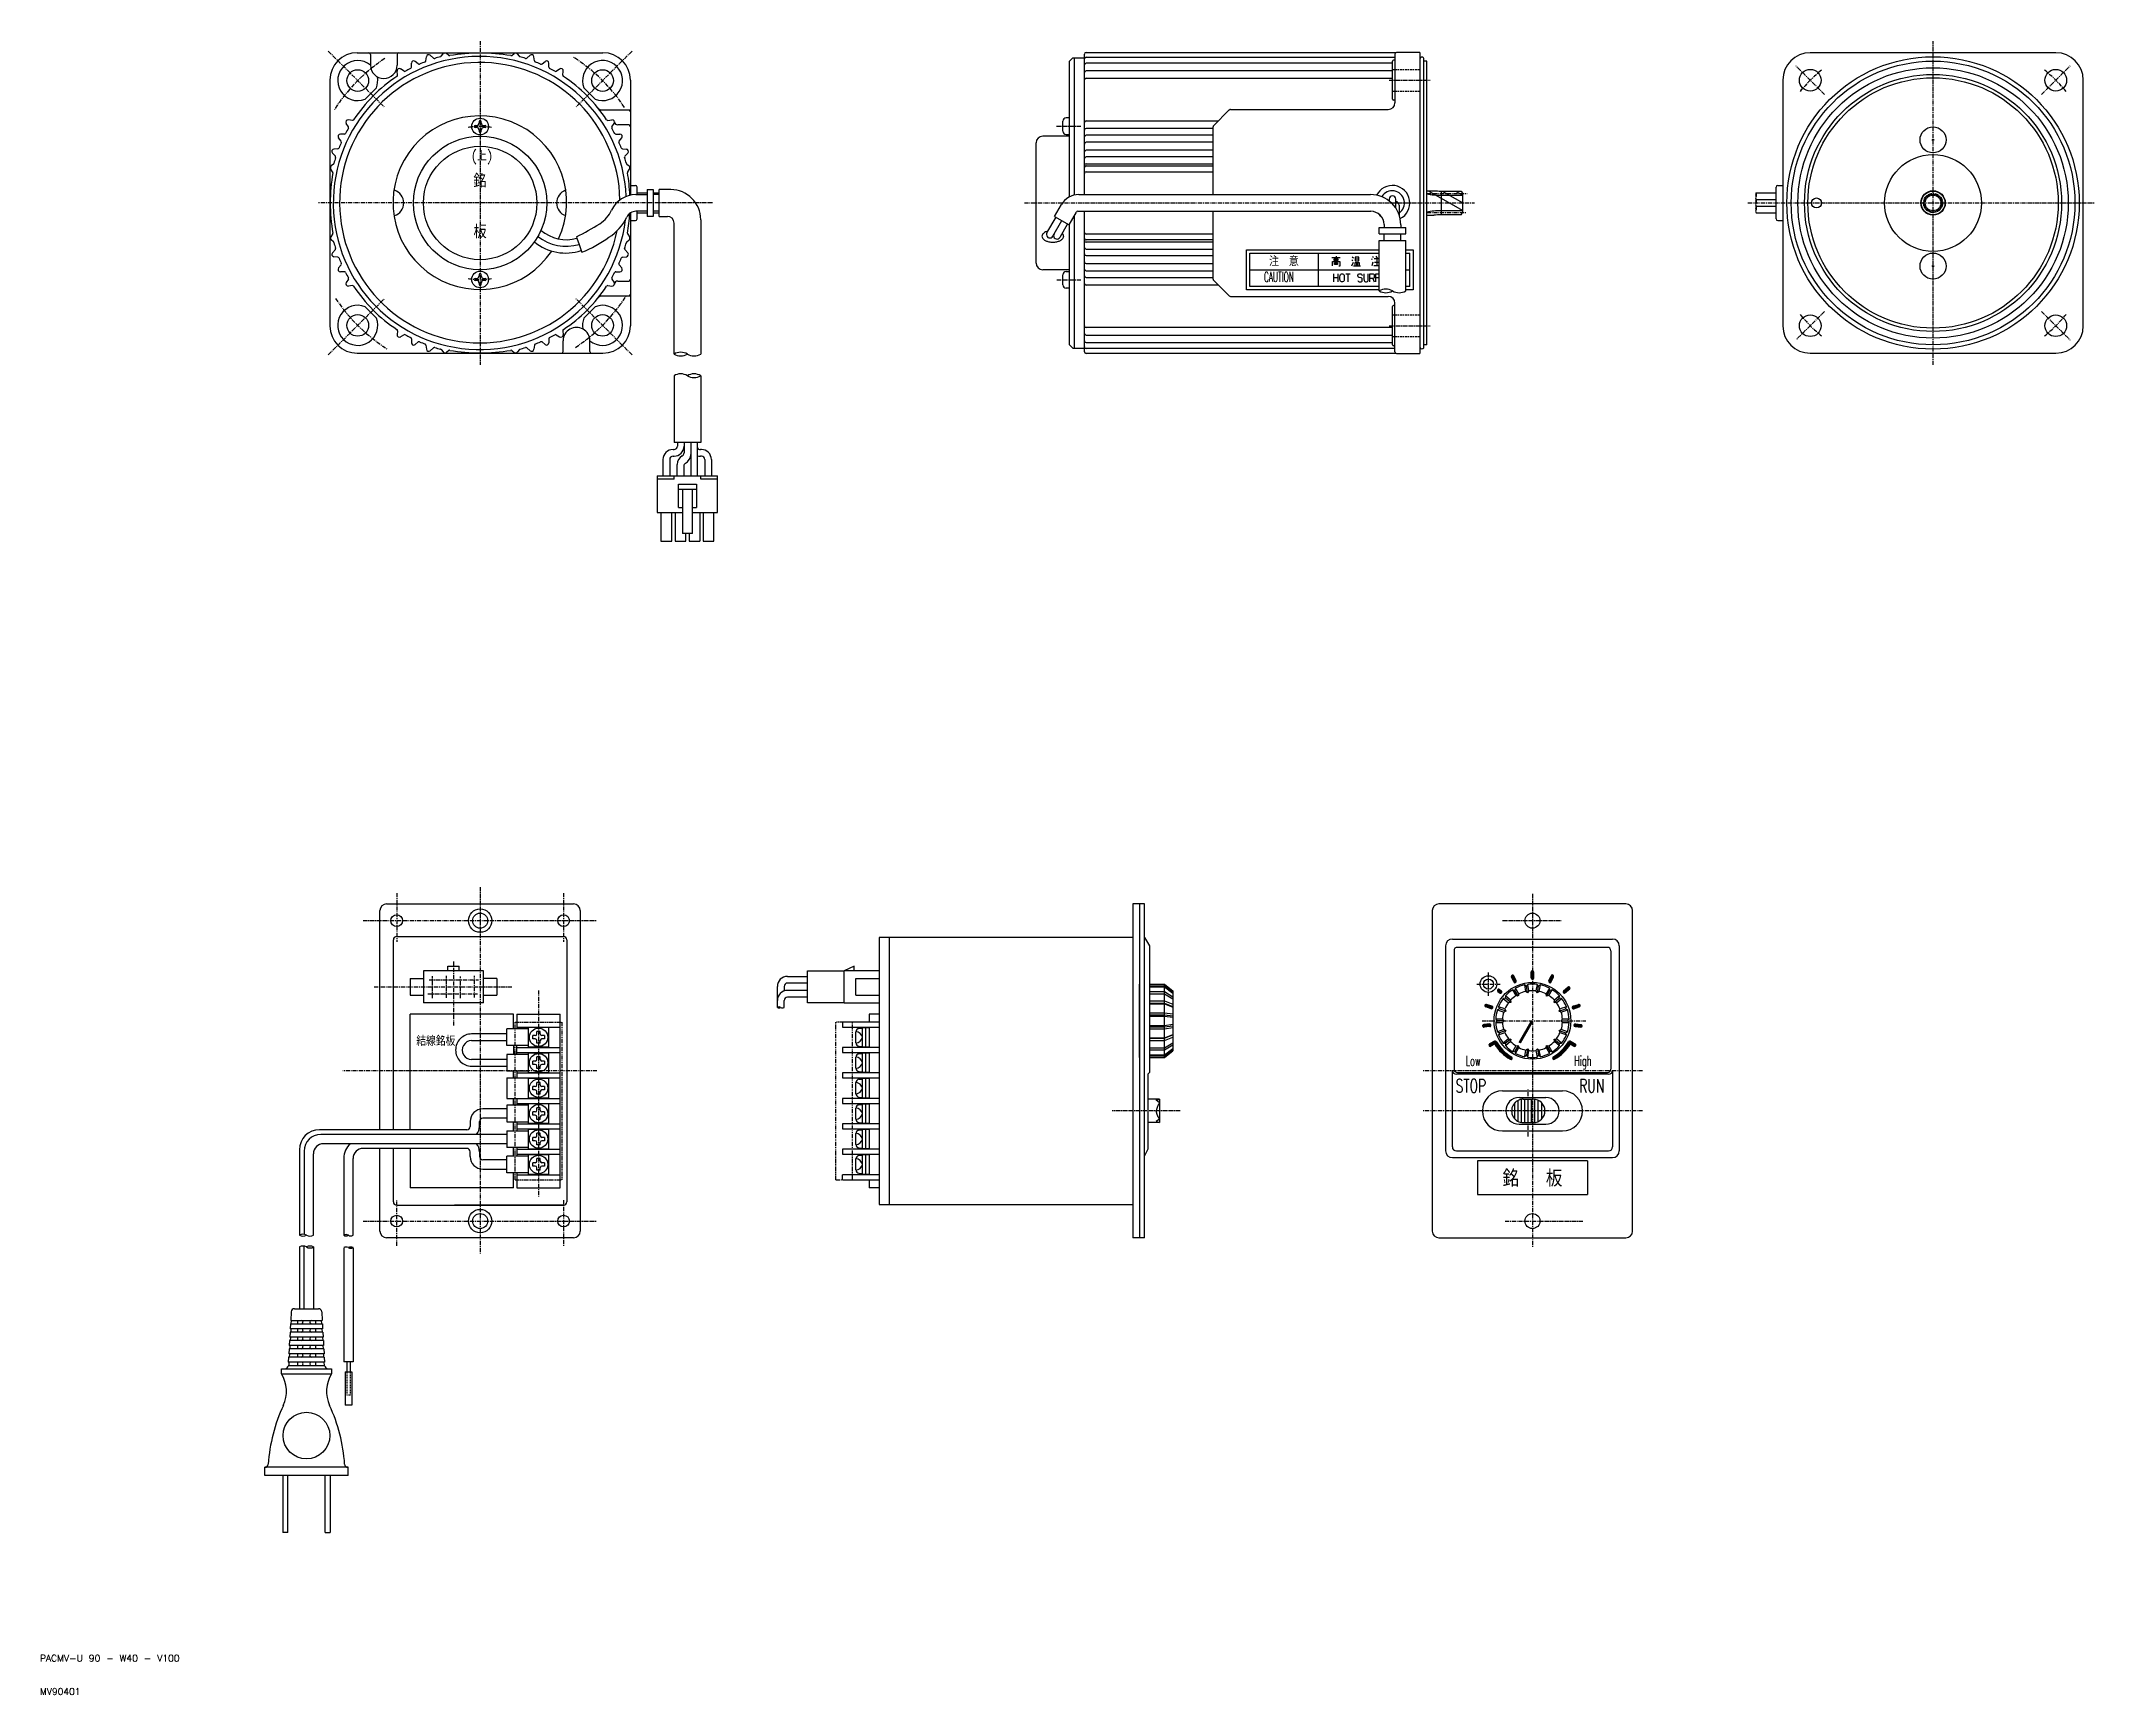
# Model space of a CAD drawing. Extents: x 10 to 626, y 10 to 505.
import ezdxf
from ezdxf.enums import TextEntityAlignment as Align

# ---------------------------------------------------------------- set-up
doc = ezdxf.new("R2010")
doc.units = 0
for name, pattern in [('CENTER', [2, 1.25, -0.25, 0.25, -0.25]), ('DASHED', [0.75, 0.5, -0.25]), ('PHANTOM', [2.5, 1.25, -0.25, 0.25, -0.25, 0.25, -0.25])]:
    doc.linetypes.add(name, pattern=pattern)
doc.layers.get('0').update_dxf_attribs({"linetype": 'CONTINUOUS'})
doc.layers.add('CENTER', color=1, linetype='CENTER')
doc.styles.get("Standard").update_dxf_attribs({"font": 'txt.shx', "bigfont": 'bigfont.shx'})
doc.styles.add('STANDARD2', font='txt.shx')

msp = doc.modelspace()

# ---------------------------------------------------------------- texts
at = {"color": 3, "linetype": 'CONTINUOUS'}
for s, height, width, p in [('(上)', 3, 0.9, (139.31, 469.56)), ('銘  ', 4, 0.9, (139.83, 461.58)), ('板', 4, 0.9, (139.88, 446.34)), ('注\u3000意', 3, 0.9, (378.19, 438.02)), ('CAUTION', 3, 0.54, (376.69, 433.31)), ('結線銘板', 3, 0.810596, (122.76, 204.45)), ('Low', 3, 0.6, (437.11, 198.46)), ('High', 3, 0.6, (469.61, 198.46)), ('STOP', 4, 0.675, (434.11, 190.46)), ('RUN', 4, 0.675, (471.11, 190.46))]:
    msp.add_text(s, height=height, dxfattribs=dict(at, width=width)).set_placement(p)
at = {"color": 3, "linetype": 'CONTINUOUS', "width": 0.9}
msp.add_text('銘  板', height=5, dxfattribs=at).set_placement((457.11, 164.75), align=Align.MIDDLE_CENTER)
at = {"color": 7, "linetype": 'CONTINUOUS', "style": 'STANDARD2'}
for s, p in [('PACMV-U 90 - W40 - V100', (10, 20)), ('MV90401', (10, 10))]:
    msp.add_text(s, height=2, dxfattribs=at).set_placement(p)

# ---------------------------------------------------------------- linework, layer by layer
at = {"color": 7, "linetype": 'CONTINUOUS'}
for p, q in [((105.07, 501.96), (178.67, 501.96)), ((109.01, 501.46), (109.01, 498.23)), ((117.01, 501.46), (117.01, 498.23)), ((121.26, 497.63), (121.26, 498.83)), ((123.33, 498.61), (122.4, 499.38)), ((125.64, 499.57), (125.76, 500.77)), ((127.9, 500.34), (126.92, 501.22)), ((130.22, 500.9), (130.8, 501.6)), ((132.51, 501.18), (131.75, 501.72)), ((151.34, 501.18), (152.1, 501.72)), ((153.63, 500.9), (153.05, 501.6)), ((155.85, 500.34), (156.83, 501.22)), ((158.11, 499.57), (157.99, 500.77)), ((160.42, 498.61), (161.35, 499.38)), ((162.48, 497.63), (162.49, 498.83)), ((319.42, 500.46), (318.42, 499.46)), ((318.42, 458.78), (318.42, 499.46)), ((319.42, 500.46), (322.92, 500.46)), ((319.92, 459.33), (319.92, 500.46)), ((322.92, 459.46), (322.92, 501.54)), ((323.42, 502.04), (416.28, 502.04)), ((323.42, 500.61), (415.92, 500.61)), ((415.22, 498.8), (323.42, 498.8)), ((415.22, 488.03), (415.22, 499.43)), ((415.92, 499.73), (415.52, 499.73)), ((415.92, 501.56), (415.92, 486.96)), ((423.42, 502.06), (416.42, 502.06)), ((423.42, 502.06), (423.42, 411.86)), ((424.62, 413.86), (424.62, 500.06)), ((425.42, 499.46), (424.62, 499.46)), ((425.42, 414.46), (425.42, 499.46)), ((613.91, 501.96), (540.31, 501.96)), ((96.87, 493.76), (96.87, 420.16)), ((117.12, 495.24), (116.98, 496.44)), ((119.07, 496.43), (118.06, 497.1)), ((164.68, 496.43), (165.68, 497.1)), ((166.63, 495.24), (166.77, 496.44)), ((186.87, 493.76), (186.87, 459.3)), ((415.22, 496.54), (323.42, 496.54)), ((323.42, 494.32), (415.22, 494.32)), ((532.11, 493.76), (532.11, 420.16)), ((622.11, 420.16), (622.11, 493.76)), ((110.79, 491.44), (107.4, 488.05)), ((110.79, 491.44), (110.79, 491.44)), ((176.35, 488.05), (172.96, 491.44)), ((415.92, 487.73), (415.52, 487.73)), ((102.41, 479.77), (101.74, 480.78)), ((103.6, 481.72), (102.4, 481.86)), ((140.37, 480.16), (140.77, 480.16)), ((141.57, 481.36), (141.57, 480.96)), ((142.17, 480.96), (142.17, 481.36)), ((142.97, 480.16), (143.37, 480.16)), ((178.12, 484.86), (186.37, 484.86)), ((180.15, 481.72), (181.34, 481.86)), ((181.34, 479.77), (182.01, 480.78)), ((186.37, 480.36), (183.11, 480.36)), ((316.42, 478.46), (316.42, 481.46)), ((318.42, 482.46), (317.42, 482.46)), ((323.42, 481.55), (363.01, 481.55)), ((366.28, 484.82), (361.57, 480.11)), ((366.63, 484.96), (413.92, 484.96)), ((100.23, 475.51), (99.46, 476.44)), ((101.21, 477.58), (100.01, 477.58)), ((140.77, 479.56), (140.37, 479.56)), ((141.57, 478.76), (141.57, 478.36)), ((142.17, 478.36), (142.17, 478.76)), ((143.37, 479.56), (142.97, 479.56)), ((182.53, 477.58), (183.74, 477.58)), ((183.52, 475.51), (184.29, 476.44)), ((308.42, 438.96), (308.42, 474.96)), ((318.42, 476.96), (310.42, 476.96)), ((317.42, 477.46), (318.42, 477.46)), ((361.42, 479.28), (323.42, 479.28)), ((361.42, 477.25), (323.42, 477.25)), ((361.42, 475.13), (323.42, 475.13)), ((361.42, 459.46), (361.42, 479.76)), ((97.94, 468.62), (97.24, 468.04)), ((98.5, 470.94), (97.62, 471.92)), ((99.27, 473.2), (98.07, 473.08)), ((184.48, 473.2), (185.68, 473.08)), ((185.25, 470.94), (186.13, 471.92)), ((185.81, 468.62), (186.51, 468.04)), ((361.42, 472.74), (323.42, 472.74)), ((361.42, 470.78), (323.42, 470.78)), ((323.42, 468.71), (361.42, 468.71)), ((323.42, 468.05), (361.42, 468.05)), ((97.66, 466.33), (97.12, 467.09)), ((186.09, 466.33), (186.63, 467.09)), ((186.87, 462.21), (188.37, 462.21)), ((188.87, 459.46), (188.87, 461.71)), ((323.42, 466.29), (361.42, 466.29)), ((530.11, 452.21), (530.11, 461.71)), ((530.61, 462.21), (532.11, 462.21)), ((188.51, 459.46), (191.87, 459.46)), ((188.87, 459.96), (191.87, 459.96)), ((191.87, 460.96), (191.87, 452.96)), ((191.87, 460.96), (193.72, 460.96)), ((193.72, 460.96), (193.72, 452.96)), ((193.72, 459.96), (195.55, 459.96)), ((195.55, 459.46), (193.72, 459.46)), ((198.95, 460.96), (195.55, 460.96)), ((195.55, 452.96), (195.55, 460.96)), ((313.97, 452.94), (316, 456.46)), ((321.2, 459.46), (408.58, 459.46)), ((414.17, 458.13), (414.17, 457.59)), ((416.17, 455.44), (416.17, 458.13)), ((417.17, 456.34), (417.17, 453.42)), ((425.42, 460.64), (427.52, 460.64)), ((429.72, 460.54), (435.72, 460.54)), ((429.72, 460.54), (429.72, 453.39)), ((435.72, 460.54), (435.72, 460.54)), ((435.72, 460.54), (436.22, 459.67)), ((436.22, 454.26), (436.22, 459.67)), ((524.11, 459.96), (530.11, 459.96)), ((524.11, 457.96), (530.11, 457.96)), ((524.11, 455.96), (530.11, 455.96)), ((186.87, 453.98), (186.87, 420.16)), ((186.87, 451.71), (188.37, 451.71)), ((191.87, 454.46), (188.51, 454.46)), ((188.87, 452.21), (188.87, 454.46)), ((188.87, 453.96), (191.87, 453.96)), ((191.87, 453.96), (191.88, 453.96)), ((193.72, 452.96), (191.87, 452.96)), ((195.55, 454.46), (193.72, 454.46)), ((193.72, 453.96), (195.55, 453.96)), ((195.55, 452.96), (197.95, 452.96)), ((199.95, 411.71), (199.95, 450.96)), ((207.95, 451.96), (207.95, 411.71)), ((311.68, 447.98), (314.4, 452.69)), ((313.41, 446.98), (316.13, 451.69)), ((313.97, 452.94), (318.3, 450.44)), ((317.86, 450.69), (315.54, 446.66)), ((318.3, 450.44), (320.48, 454.22)), ((318.42, 414.46), (318.42, 450.66)), ((319.92, 413.46), (319.92, 453.26)), ((320.91, 454.47), (408.67, 454.47)), ((322.92, 412.39), (322.92, 454.47)), ((361.42, 434.17), (361.42, 454.47)), ((411.17, 447.74), (411.17, 449.58)), ((411.17, 449.58), (419.17, 449.58)), ((412.67, 450.47), (412.67, 449.58)), ((417.67, 450.46), (417.67, 449.58)), ((419.17, 447.74), (419.17, 449.58)), ((425.42, 453.29), (427.52, 453.29)), ((435.72, 453.39), (429.72, 453.39)), ((435.72, 453.39), (436.22, 454.26)), ((524.11, 453.96), (530.11, 453.96)), ((530.61, 451.71), (532.11, 451.71)), ((97.66, 447.6), (97.12, 446.84)), ((97.94, 445.31), (97.24, 445.89)), ((170.71, 446.84), (170.86, 446.39)), ((170.86, 446.39), (171.51, 444.57)), ((171.51, 444.57), (172.17, 442.71)), ((185.81, 445.31), (186.51, 445.89)), ((186.09, 447.6), (186.63, 446.84)), ((361.42, 447.64), (323.42, 447.64)), ((361.42, 445.88), (323.42, 445.88)), ((361.42, 445.21), (323.42, 445.21)), ((323.42, 443.15), (361.42, 443.15)), ((411.17, 447.74), (419.17, 447.74)), ((411.17, 445.74), (419.17, 445.74)), ((411.17, 430.62), (411.17, 445.74)), ((412.67, 445.74), (412.67, 447.74)), ((417.67, 445.74), (417.67, 447.74)), ((419.17, 430.62), (419.17, 445.74)), ((98.5, 442.99), (97.62, 442.01)), ((99.27, 440.73), (98.07, 440.85)), ((100.23, 438.42), (99.46, 437.49)), ((172.17, 442.71), (172.35, 442.19)), ((183.52, 438.42), (184.29, 437.49)), ((184.48, 440.73), (185.68, 440.85)), ((185.25, 442.99), (186.13, 442.01)), ((318.42, 436.96), (310.42, 436.96)), ((323.42, 441.19), (361.42, 441.19)), ((323.42, 438.8), (361.42, 438.8)), ((371.42, 442.96), (411.17, 442.96)), ((371.42, 430.96), (371.42, 442.96)), ((372.42, 441.96), (411.17, 441.96)), ((372.42, 431.96), (372.42, 441.96)), ((419.17, 442.96), (421.42, 442.96)), ((419.17, 441.96), (420.42, 441.96)), ((420.42, 431.96), (420.42, 441.96)), ((421.42, 442.96), (421.42, 430.96)), ((101.21, 436.35), (100.01, 436.35)), ((102.41, 434.16), (101.74, 433.15)), ((103.6, 432.21), (102.4, 432.07)), ((140.37, 434.36), (140.77, 434.36)), ((140.77, 433.76), (140.37, 433.76)), ((141.57, 435.56), (141.57, 435.16)), ((141.57, 432.96), (141.57, 432.56)), ((142.17, 435.16), (142.17, 435.56)), ((142.17, 432.56), (142.17, 432.96)), ((142.97, 434.36), (143.37, 434.36)), ((143.37, 433.76), (142.97, 433.76)), ((180.15, 432.21), (181.34, 432.07)), ((181.34, 434.16), (182.01, 433.15)), ((182.53, 436.35), (183.74, 436.35)), ((183.11, 433.56), (186.37, 433.56)), ((316.42, 432.46), (316.42, 435.46)), ((317.42, 436.46), (318.42, 436.46)), ((318.42, 431.46), (317.42, 431.46)), ((323.42, 436.68), (361.42, 436.68)), ((323.42, 434.65), (361.42, 434.65)), ((363.01, 432.38), (323.42, 432.38)), ((361.57, 433.82), (366.28, 429.11)), ((411.17, 430.96), (371.42, 430.96)), ((411.17, 431.96), (372.42, 431.96)), ((420.42, 431.96), (419.17, 431.96)), ((421.42, 430.96), (419.17, 430.96)), ((110.79, 422.49), (107.4, 425.88)), ((172.96, 422.49), (176.35, 425.88)), ((186.37, 429.06), (178.12, 429.06)), ((366.63, 428.96), (413.92, 428.96)), ((415.22, 414.5), (415.22, 425.9)), ((415.92, 426.2), (415.52, 426.2)), ((415.92, 412.36), (415.92, 426.96)), ((117.12, 418.69), (116.98, 417.49)), ((166.63, 418.69), (166.77, 417.49)), ((415.22, 419.61), (323.42, 419.61)), ((119.07, 417.5), (118.06, 416.83)), ((121.26, 416.3), (121.26, 415.1)), ((123.33, 415.32), (122.4, 414.55)), ((125.64, 414.36), (125.76, 413.16)), ((127.9, 413.59), (126.92, 412.71)), ((130.22, 413.03), (130.8, 412.33)), ((132.51, 412.75), (131.75, 412.21)), ((151.34, 412.75), (152.1, 412.21)), ((153.63, 413.03), (153.05, 412.33)), ((155.85, 413.59), (156.83, 412.71)), ((158.11, 414.36), (157.99, 413.16)), ((160.42, 415.32), (161.35, 414.55)), ((162.48, 416.3), (162.49, 415.1)), ((164.68, 417.5), (165.68, 416.83)), ((166.74, 412.46), (166.74, 415.7)), ((174.74, 412.46), (174.74, 415.7)), ((318.42, 414.46), (319.42, 413.46)), ((319.42, 413.46), (322.92, 413.46)), ((323.42, 417.39), (415.22, 417.39)), ((323.42, 415.13), (415.22, 415.13)), ((415.92, 413.32), (323.42, 413.32)), ((415.92, 414.2), (415.52, 414.2)), ((425.42, 414.46), (424.62, 414.46)), ((105.07, 411.96), (178.67, 411.96)), ((416.28, 411.89), (323.42, 411.89)), ((416.42, 411.86), (423.42, 411.86)), ((540.31, 411.96), (613.91, 411.96)), ((199.95, 405.22), (199.95, 385.24)), ((207.95, 405.22), (207.95, 385.24)), ((199.65, 383.1), (199.95, 383.1)), ((207.95, 385.24), (199.95, 385.24)), ((200.95, 385.24), (200.95, 384.1)), ((202.95, 385.24), (202.95, 382.1)), ((204.95, 385.24), (204.95, 375.24)), ((206.95, 375.24), (206.95, 385.24)), ((208.15, 383.1), (207.85, 383.1)), ((196.65, 380.1), (196.65, 375.24)), ((198.65, 380.1), (198.65, 375.24)), ((199.65, 381.1), (199.95, 381.1)), ((200.85, 375.24), (200.85, 378.58)), ((202.85, 378.1), (202.85, 375.24)), ((208.15, 381.1), (207.85, 381.1)), ((209.15, 380.1), (209.15, 375.24)), ((211.15, 380.1), (211.15, 375.24)), ((194.95, 375.24), (212.95, 375.24)), ((194.95, 375.24), (194.95, 364.24)), ((199.95, 374.24), (194.95, 374.24)), ((199.95, 374.24), (199.95, 375.24)), ((201.25, 365.74), (201.25, 372.74)), ((201.25, 372.74), (206.65, 372.74)), ((201.25, 371.24), (206.65, 371.24)), ((202.45, 371.24), (202.45, 357.94)), ((205.45, 357.94), (205.45, 371.24)), ((206.65, 372.74), (206.65, 365.74)), ((207.95, 374.24), (207.95, 375.24)), ((212.95, 374.24), (207.95, 374.24)), ((212.95, 364.24), (212.95, 375.24)), ((194.95, 364.24), (202.45, 364.24)), ((196.05, 364.24), (196.05, 355.64)), ((199.25, 355.64), (199.25, 364.24)), ((200.25, 364.24), (200.25, 355.64)), ((201.25, 365.74), (202.45, 365.74)), ((205.45, 365.74), (206.65, 365.74)), ((205.45, 364.24), (212.95, 364.24)), ((207.65, 364.24), (207.65, 355.64)), ((208.65, 364.24), (208.65, 355.64)), ((211.85, 355.64), (211.85, 364.24)), ((205.45, 357.94), (202.45, 357.94)), ((203.45, 355.64), (203.45, 357.94)), ((204.45, 357.94), (204.45, 355.64)), ((196.05, 355.64), (199.25, 355.64)), ((200.25, 355.64), (203.45, 355.64)), ((204.45, 355.64), (207.65, 355.64)), ((208.65, 355.64), (211.85, 355.64)), ((113.87, 246.96), (169.87, 246.96)), ((337.42, 246.96), (337.42, 146.96)), ((340.92, 246.96), (337.42, 246.96)), ((339.42, 246.96), (339.42, 146.96)), ((340.92, 146.96), (340.92, 246.96)), ((485.11, 246.96), (429.11, 246.96)), ((111.87, 179.33), (111.87, 244.96)), ((171.87, 244.96), (171.87, 148.96)), ((427.11, 244.96), (427.11, 148.96)), ((487.11, 148.96), (487.11, 244.96)), ((115.87, 179.33), (115.87, 236.21)), ((116.87, 237.21), (166.87, 237.21)), ((167.87, 236.21), (167.87, 157.71)), ((261.42, 236.96), (261.42, 156.96)), ((337.42, 236.96), (261.42, 236.96)), ((264.42, 236.96), (264.42, 156.96)), ((340.92, 236.96), (342.42, 234.46)), ((342.42, 234.46), (342.42, 196.46)), ((431.11, 234.46), (431.11, 172.96)), ((433.11, 236.46), (481.11, 236.46)), ((479.61, 233.96), (434.61, 233.96)), ((483.11, 234.46), (483.11, 172.96)), ((132.17, 228.36), (135.57, 228.36)), ((132.17, 226.96), (132.17, 228.36)), ((135.57, 226.96), (135.57, 228.36)), ((253.92, 228.36), (250.92, 226.96)), ((253.92, 226.96), (253.92, 228.36)), ((433.61, 232.96), (433.61, 197.46)), ((480.61, 232.96), (480.61, 197.46)), ((120.87, 224.66), (124.87, 224.66)), ((120.87, 224.66), (120.87, 219.66)), ((124.87, 226.96), (124.87, 217.36)), ((142.87, 226.96), (124.87, 226.96)), ((142.87, 217.36), (142.87, 226.96)), ((146.87, 224.66), (142.87, 224.66)), ((146.87, 224.66), (146.87, 219.66)), ((230.92, 215.97), (230.92, 222.26)), ((232.92, 222.26), (232.92, 220.89)), ((233.92, 225.26), (239.92, 225.26)), ((239.92, 223.26), (233.92, 223.26)), ((239.92, 217.36), (239.92, 226.96)), ((239.92, 226.96), (250.92, 226.96)), ((250.92, 217.36), (250.92, 226.96)), ((261.42, 226.96), (250.92, 226.96)), ((254.42, 219.66), (254.42, 224.66)), ((254.42, 224.66), (261.42, 224.66)), ((339.42, 200.96), (339.42, 222.96)), ((342.42, 222.96), (346.92, 222.96)), ((342.42, 222.46), (346.92, 222.46)), ((342.42, 222.12), (346.92, 222.12)), ((346.92, 200.96), (346.92, 222.96)), ((346.92, 222.96), (349.42, 220.96)), ((346.92, 222.46), (349.42, 220.58)), ((346.92, 222.12), (349.42, 220.24)), ((450.78, 225.21), (451.26, 225.69)), ((451.49, 223.59), (450.8, 225.14)), ((450.91, 224.91), (451.51, 225.51)), ((451.04, 224.61), (451.64, 225.22)), ((451.17, 224.32), (451.77, 224.93)), ((451.3, 224.03), (451.9, 224.63)), ((451.43, 223.73), (452.04, 224.34)), ((452.23, 223.91), (451.53, 225.47)), ((451.58, 223.46), (452.17, 224.05)), ((452.05, 221.73), (451.86, 221.06)), ((451.9, 223.35), (452.26, 223.71)), ((453.05, 220), (452.05, 221.73)), ((455.28, 222.31), (454.71, 222.7)), ((454.71, 222.7), (455.05, 220.73)), ((455.69, 222.87), (455.28, 222.31)), ((455.63, 220.34), (455.28, 222.31)), ((456.04, 220.9), (455.69, 222.87)), ((456.71, 226.63), (457.35, 226.88)), ((456.71, 226.31), (457.51, 226.62)), ((456.71, 224.86), (456.71, 226.56)), ((456.71, 225.99), (457.51, 226.3)), ((456.71, 225.67), (457.51, 225.98)), ((456.71, 225.35), (457.51, 225.65)), ((456.71, 225.03), (457.51, 225.33)), ((456.74, 224.72), (457.51, 225.01)), ((456.98, 224.49), (457.45, 224.67)), ((457.51, 224.86), (457.51, 226.56)), ((458.52, 222.87), (458.17, 220.9)), ((458.93, 222.31), (458.52, 222.87)), ((458.58, 220.34), (458.93, 222.31)), ((459.51, 222.7), (458.93, 222.31)), ((459.16, 220.73), (459.51, 222.7)), ((462.17, 221.73), (461.17, 220)), ((461.95, 223.76), (462.78, 223.72)), ((461.99, 223.91), (462.68, 225.47)), ((462.05, 224.06), (462.91, 224.01)), ((462.08, 223.46), (462.59, 223.43)), ((462.36, 221.06), (462.17, 221.73)), ((462.18, 224.35), (463.04, 224.31)), ((462.31, 224.65), (463.17, 224.6)), ((462.45, 224.94), (463.3, 224.89)), ((462.58, 225.23), (463.43, 225.19)), ((462.71, 225.53), (463.4, 225.49)), ((462.72, 223.59), (463.41, 225.14)), ((466.43, 220.89), (467.69, 222.03)), ((467.26, 221.65), (468.02, 221.26)), ((467.5, 221.86), (468.26, 221.47)), ((467.75, 222.07), (468.36, 221.76)), ((120.87, 219.66), (124.87, 219.66)), ((142.87, 217.36), (124.87, 217.36)), ((142.87, 219.66), (146.87, 219.66)), ((232.92, 215.97), (232.92, 218.06)), ((239.92, 221.06), (233.92, 221.06)), ((239.92, 219.06), (233.92, 219.06)), ((250.92, 217.36), (239.92, 217.36)), ((250.92, 217.36), (261.42, 217.36)), ((254.42, 219.66), (261.42, 219.66)), ((342.42, 220.7), (346.92, 220.7)), ((342.42, 220.06), (346.92, 220.06)), ((342.42, 217.89), (346.92, 217.89)), ((342.42, 217.21), (346.92, 217.21)), ((342.42, 217.03), (346.92, 217.03)), ((346.92, 220.7), (349.42, 219.17)), ((346.92, 220.06), (349.42, 218.53)), ((346.92, 217.89), (349.42, 216.89)), ((346.92, 217.21), (349.42, 216.21)), ((346.92, 217.03), (349.42, 216.02)), ((349.42, 220.96), (349.42, 202.96)), ((443.03, 216.12), (443, 216.81)), ((444.71, 215.57), (443.1, 216.1)), ((443.34, 216.02), (443.29, 216.87)), ((444.96, 216.33), (443.35, 216.86)), ((443.65, 215.92), (443.6, 216.77)), ((443.95, 215.82), (443.91, 216.67)), ((444.26, 215.72), (444.21, 216.58)), ((444.56, 215.62), (444.52, 216.48)), ((444.87, 215.55), (444.82, 216.38)), ((445.16, 215.71), (445.13, 216.22)), ((446.6, 221.04), (447.02, 221.46)), ((447.24, 215.56), (446.61, 215.25)), ((446.73, 220.77), (447.25, 220.3)), ((446.74, 220.76), (447.31, 221.32)), ((448.83, 215.51), (446.95, 216.19)), ((446.95, 216.19), (447.24, 215.56)), ((446.97, 220.56), (447.53, 221.12)), ((447.19, 220.36), (447.76, 220.92)), ((449.12, 214.87), (447.24, 215.56)), ((447.27, 221.36), (447.79, 220.89)), ((447.46, 220.2), (447.91, 220.66)), ((449.06, 218.71), (448.37, 218.65)), ((448.37, 218.65), (449.9, 217.36)), ((448.83, 215.51), (449.12, 214.87)), ((450.54, 218.12), (449.01, 219.41)), ((449.01, 219.41), (449.06, 218.71)), ((450.6, 217.43), (449.06, 218.71)), ((450.6, 217.43), (449.9, 217.36)), ((450.54, 218.12), (450.6, 217.43)), ((451.86, 221.06), (451.18, 221.23)), ((451.18, 221.23), (452.18, 219.5)), ((452.86, 219.33), (451.86, 221.06)), ((452.86, 219.33), (452.18, 219.5)), ((453.05, 220), (452.86, 219.33)), ((455.63, 220.34), (455.05, 220.73)), ((456.04, 220.9), (455.63, 220.34)), ((458.58, 220.34), (458.17, 220.9)), ((459.16, 220.73), (458.58, 220.34)), ((461.36, 219.33), (461.17, 220)), ((461.36, 219.33), (462.36, 221.06)), ((462.03, 219.5), (461.36, 219.33)), ((462.03, 219.5), (463.03, 221.23)), ((463.03, 221.23), (462.36, 221.06)), ((463.62, 217.43), (465.15, 218.71)), ((463.62, 217.43), (463.67, 218.12)), ((464.31, 217.36), (463.62, 217.43)), ((465.2, 219.41), (463.67, 218.12)), ((464.31, 217.36), (465.85, 218.65)), ((465.09, 214.87), (466.97, 215.56)), ((465.09, 214.87), (465.38, 215.51)), ((465.15, 218.71), (465.2, 219.41)), ((465.85, 218.65), (465.15, 218.71)), ((467.26, 216.19), (465.38, 215.51)), ((466.33, 220.77), (467.07, 220.4)), ((466.33, 220.44), (466.78, 220.21)), ((466.54, 221), (467.31, 220.61)), ((466.78, 221.22), (467.55, 220.83)), ((466.96, 220.3), (468.22, 221.44)), ((466.97, 215.56), (467.26, 216.19)), ((467.6, 215.25), (466.97, 215.56)), ((467.02, 221.43), (467.79, 221.04)), ((468.98, 215.96), (469.3, 215.56)), ((469.12, 216.26), (469.64, 215.62)), ((469.25, 216.33), (470.87, 216.86)), ((469.4, 216.38), (469.94, 215.72)), ((469.5, 215.57), (471.12, 216.1)), ((469.71, 216.48), (470.25, 215.81)), ((470.02, 216.58), (470.55, 215.91)), ((470.32, 216.68), (470.86, 216.01)), ((470.63, 216.78), (471.17, 216.11)), ((470.94, 216.87), (471.37, 216.34)), ((151.87, 213.96), (120.87, 213.96)), ((120.87, 179.33), (120.87, 213.96)), ((149.87, 204.51), (149.87, 209.51)), ((156.37, 209.51), (149.87, 209.51)), ((151.87, 209.51), (151.87, 213.96)), ((152.87, 213.96), (165.87, 213.96)), ((152.87, 213.96), (152.87, 209.51)), ((152.87, 210.07), (165.87, 210.07)), ((156.37, 210.01), (162.37, 210.01)), ((156.37, 204.01), (156.37, 210.01)), ((162.37, 210.01), (162.37, 204.01)), ((165.87, 161.96), (165.87, 213.96)), ((250.42, 211.57), (250.42, 210.07)), ((261.42, 211.57), (250.42, 211.57)), ((250.42, 210.07), (261.42, 210.07)), ((255.34, 209.67), (256.42, 209.76)), ((258.42, 209.87), (256.42, 209.87)), ((256.42, 204.15), (256.42, 209.87)), ((257.42, 204.15), (257.42, 209.87)), ((261.42, 213.96), (258.42, 213.96)), ((258.42, 213.96), (258.42, 211.57)), ((258.42, 210.07), (258.42, 203.95)), ((342.42, 214.37), (346.92, 214.37)), ((342.42, 213.79), (346.92, 213.79)), ((342.42, 213.38), (346.92, 213.38)), ((342.42, 210.55), (346.92, 210.55)), ((342.42, 210.14), (346.92, 210.14)), ((342.42, 209.56), (346.92, 209.56)), ((346.92, 214.37), (349.42, 214.02)), ((346.92, 213.79), (349.42, 213.44)), ((346.92, 213.38), (349.42, 213.03)), ((346.92, 210.55), (349.42, 210.9)), ((346.92, 210.14), (349.42, 210.49)), ((346.92, 209.56), (349.42, 209.91)), ((442.56, 210.04), (442.25, 210.65)), ((442.88, 210.07), (442.49, 210.83)), ((444.24, 211.01), (442.54, 210.84)), ((444.32, 210.22), (442.63, 210.04)), ((443.2, 210.1), (442.81, 210.86)), ((443.52, 210.13), (443.13, 210.9)), ((443.84, 210.17), (443.45, 210.93)), ((444.16, 210.2), (443.77, 210.97)), ((444.47, 210.26), (444.09, 211)), ((444.67, 210.53), (444.44, 210.98)), ((448.12, 212.46), (446.12, 212.46)), ((446.12, 212.46), (446.61, 211.96)), ((446.61, 211.96), (446.12, 211.46)), ((446.12, 211.46), (448.12, 211.46)), ((446.61, 215.25), (448.49, 214.57)), ((448.61, 211.96), (446.61, 211.96)), ((448.49, 209.36), (446.61, 208.68)), ((448.12, 212.46), (448.61, 211.96)), ((448.61, 211.96), (448.12, 211.46)), ((449.12, 214.87), (448.49, 214.57)), ((448.49, 209.36), (449.12, 209.06)), ((456.64, 211.66), (453.14, 205.59)), ((453.57, 205.34), (457.07, 211.41)), ((457.07, 211.41), (456.64, 211.66)), ((465.72, 214.57), (465.09, 214.87)), ((465.09, 209.06), (465.72, 209.36)), ((465.61, 211.96), (466.09, 212.46)), ((465.61, 211.96), (467.61, 211.96)), ((466.09, 211.46), (465.61, 211.96)), ((465.72, 214.57), (467.6, 215.25)), ((467.6, 208.68), (465.72, 209.36)), ((468.1, 212.46), (466.09, 212.46)), ((466.09, 211.46), (468.1, 211.46)), ((467.61, 211.96), (468.1, 212.46)), ((468.1, 211.46), (467.61, 211.96)), ((469.57, 210.78), (469.71, 210.29)), ((469.83, 211), (470.04, 210.2)), ((469.89, 210.22), (471.59, 210.04)), ((469.98, 211.01), (471.67, 210.84)), ((470.14, 211), (470.36, 210.17)), ((470.46, 210.96), (470.68, 210.14)), ((470.78, 210.93), (471, 210.1)), ((471.1, 210.9), (471.32, 210.07)), ((471.42, 210.86), (471.64, 210.04)), ((471.74, 210.82), (471.91, 210.16)), ((149.87, 208.01), (139.33, 208.01)), ((139.33, 206.01), (149.87, 206.01)), ((156.37, 204.51), (149.87, 204.51)), ((151.87, 204.52), (151.87, 201.9)), ((152.87, 201.9), (152.87, 204.52)), ((152.87, 203.95), (165.87, 203.95)), ((162.37, 204.01), (156.37, 204.01)), ((157.62, 206.51), (157.62, 207.51)), ((158.37, 207.51), (157.62, 207.51)), ((158.37, 206.51), (157.62, 206.51)), ((159.87, 208.76), (158.87, 208.76)), ((158.87, 208.01), (158.87, 208.76)), ((158.87, 205.26), (158.87, 206.01)), ((159.87, 205.26), (158.87, 205.26)), ((159.87, 208.01), (159.87, 208.76)), ((159.87, 205.26), (159.87, 206.01)), ((161.12, 207.51), (160.37, 207.51)), ((161.12, 206.51), (160.37, 206.51)), ((161.12, 207.51), (161.12, 206.51)), ((261.42, 203.95), (250.42, 203.95)), ((250.42, 203.95), (250.42, 202.45)), ((254.42, 205.36), (254.42, 208.67)), ((255.34, 204.36), (256.42, 204.26)), ((256.42, 204.15), (258.42, 204.15)), ((342.42, 206.9), (346.92, 206.9)), ((342.42, 206.71), (346.92, 206.71)), ((342.42, 206.04), (346.92, 206.04)), ((342.42, 203.87), (346.92, 203.87)), ((342.42, 203.23), (346.92, 203.23)), ((346.92, 206.9), (349.42, 207.9)), ((346.92, 206.71), (349.42, 207.71)), ((346.92, 206.04), (349.42, 207.04)), ((346.92, 203.87), (349.42, 205.4)), ((346.92, 203.23), (349.42, 204.76)), ((346.92, 201.81), (349.42, 203.69)), ((346.92, 201.47), (349.42, 203.35)), ((444.09, 204.81), (444.34, 205.05)), ((444.14, 204.43), (445.34, 205.63)), ((445.74, 205.86), (444.26, 205.01)), ((444.4, 204.27), (446.03, 205.9)), ((445.79, 204.97), (444.66, 204.32)), ((445.16, 204.61), (446.28, 205.72)), ((445.86, 204.88), (446.44, 205.46)), ((446.02, 204.62), (446.6, 205.2)), ((446.19, 204.36), (446.77, 204.94)), ((446.37, 204.12), (446.94, 204.69)), ((446.55, 203.87), (447.12, 204.45)), ((446.61, 208.68), (447.24, 208.37)), ((446.74, 203.64), (447.31, 204.21)), ((446.93, 203.4), (447.5, 203.97)), ((446.95, 207.74), (448.83, 208.42)), ((447.24, 208.37), (446.95, 207.74)), ((447.13, 203.18), (447.69, 203.74)), ((449.12, 209.06), (447.24, 208.37)), ((447.33, 202.95), (447.89, 203.52)), ((447.53, 202.73), (448.1, 203.3)), ((447.74, 202.52), (448.31, 203.09)), ((449.9, 206.57), (448.37, 205.28)), ((448.37, 205.28), (449.06, 205.22)), ((449.12, 209.06), (448.83, 208.42)), ((449.01, 204.52), (450.54, 205.81)), ((449.06, 205.22), (449.01, 204.52)), ((450.6, 206.5), (449.06, 205.22)), ((449.9, 206.57), (450.6, 206.5)), ((450.6, 206.5), (450.54, 205.81)), ((452.18, 204.43), (451.18, 202.7)), ((452.86, 204.6), (451.86, 202.87)), ((452.05, 202.2), (453.05, 203.93)), ((452.18, 204.43), (452.86, 204.6)), ((452.86, 204.6), (453.05, 203.93)), ((453.57, 205.34), (453.14, 205.59)), ((455.05, 203.2), (454.71, 201.23)), ((455.05, 203.2), (455.63, 203.59)), ((455.63, 203.59), (455.28, 201.62)), ((455.63, 203.59), (456.04, 203.03)), ((458.17, 203.03), (458.58, 203.59)), ((458.58, 203.59), (458.93, 201.62)), ((458.58, 203.59), (459.16, 203.2)), ((459.51, 201.23), (459.16, 203.2)), ((461.17, 203.93), (461.36, 204.6)), ((461.17, 203.93), (462.17, 202.2)), ((461.36, 204.6), (462.36, 202.87)), ((461.36, 204.6), (462.03, 204.43)), ((463.03, 202.7), (462.03, 204.43)), ((463.62, 206.5), (464.31, 206.57)), ((463.62, 206.5), (465.15, 205.22)), ((463.67, 205.81), (463.62, 206.5)), ((463.67, 205.81), (465.2, 204.52)), ((465.85, 205.28), (464.31, 206.57)), ((465.09, 209.06), (466.97, 208.37)), ((465.38, 208.42), (465.09, 209.06)), ((465.15, 205.22), (465.85, 205.28)), ((465.2, 204.52), (465.15, 205.22)), ((465.38, 208.42), (467.26, 207.74)), ((466.47, 202.52), (465.9, 203.09)), ((466.68, 202.73), (466.11, 203.3)), ((466.89, 202.95), (466.32, 203.52)), ((467.09, 203.18), (466.52, 203.74)), ((467.28, 203.4), (466.72, 203.97)), ((467.48, 203.64), (466.91, 204.21)), ((466.97, 208.37), (467.6, 208.68)), ((467.26, 207.74), (466.97, 208.37)), ((467.66, 203.87), (467.09, 204.45)), ((467.84, 204.12), (467.27, 204.69)), ((468.02, 204.36), (467.44, 204.94)), ((468.19, 204.62), (467.61, 205.2)), ((468.36, 204.88), (467.78, 205.46)), ((469.05, 204.61), (467.94, 205.72)), ((469.81, 204.27), (468.18, 205.9)), ((468.42, 204.97), (469.55, 204.32)), ((468.48, 205.86), (469.95, 205.01)), ((470.08, 204.43), (468.87, 205.63)), ((470.12, 204.81), (469.88, 205.05)), ((149.87, 200.39), (139.33, 200.39)), ((139.33, 198.39), (149.87, 198.39)), ((149.87, 201.9), (149.87, 196.9)), ((156.37, 201.9), (149.87, 201.9)), ((156.37, 196.9), (149.87, 196.9)), ((151.87, 194.83), (151.87, 196.9)), ((152.87, 202.45), (165.87, 202.45)), ((152.87, 196.9), (152.87, 194.83)), ((156.37, 196.39), (156.37, 202.39)), ((156.37, 202.39), (162.37, 202.39)), ((157.62, 198.89), (157.62, 199.89)), ((158.37, 199.89), (157.62, 199.89)), ((158.37, 198.89), (157.62, 198.89)), ((159.87, 201.14), (158.87, 201.14)), ((158.87, 200.39), (158.87, 201.14)), ((158.87, 197.64), (158.87, 198.39)), ((159.87, 197.64), (158.87, 197.64)), ((159.87, 200.39), (159.87, 201.14)), ((159.87, 197.64), (159.87, 198.39)), ((161.12, 199.89), (160.37, 199.89)), ((161.12, 198.89), (160.37, 198.89)), ((161.12, 199.89), (161.12, 198.89)), ((162.37, 202.39), (162.37, 196.39)), ((250.42, 202.45), (261.42, 202.45)), ((254.42, 197.74), (254.42, 201.05)), ((255.34, 202.05), (256.42, 202.14)), ((258.42, 202.25), (256.42, 202.25)), ((256.42, 196.53), (256.42, 202.25)), ((257.42, 196.53), (257.42, 202.25)), ((258.42, 202.45), (258.42, 196.33)), ((261.42, 198.96), (261.42, 196.96)), ((342.42, 201.81), (346.92, 201.81)), ((342.42, 201.47), (346.92, 201.47)), ((342.42, 200.96), (346.92, 200.96)), ((346.92, 200.96), (349.42, 202.96)), ((433.11, 174.17), (433.11, 197.16)), ((447.96, 202.31), (448.52, 202.88)), ((448.18, 202.11), (448.75, 202.67)), ((448.4, 201.91), (448.97, 202.48)), ((448.63, 201.71), (449.2, 202.28)), ((448.87, 201.52), (449.44, 202.09)), ((449.11, 201.34), (449.68, 201.91)), ((449.35, 201.16), (449.93, 201.73)), ((449.6, 200.99), (450.18, 201.56)), ((449.86, 200.82), (450.44, 201.39)), ((450.12, 200.65), (450.7, 201.23)), ((450.38, 200.49), (450.95, 201.06)), ((450.71, 200.4), (451.05, 200.74)), ((451.18, 202.7), (451.86, 202.87)), ((451.86, 202.87), (452.05, 202.2)), ((454.71, 201.23), (455.28, 201.62)), ((455.28, 201.62), (455.69, 201.06)), ((455.69, 201.06), (456.04, 203.03)), ((458.17, 203.03), (458.52, 201.06)), ((458.52, 201.06), (458.93, 201.62)), ((458.93, 201.62), (459.51, 201.23)), ((462.17, 202.2), (462.36, 202.87)), ((462.36, 202.87), (463.03, 202.7)), ((463.5, 200.4), (463.16, 200.74)), ((463.83, 200.49), (463.26, 201.06)), ((464.1, 200.65), (463.51, 201.23)), ((464.36, 200.82), (463.78, 201.39)), ((464.61, 200.99), (464.04, 201.56)), ((464.86, 201.16), (464.29, 201.73)), ((465.11, 201.34), (464.53, 201.91)), ((465.34, 201.52), (464.77, 202.09)), ((465.58, 201.71), (465.01, 202.28)), ((465.81, 201.91), (465.24, 202.48)), ((466.03, 202.11), (465.47, 202.67)), ((466.25, 202.31), (465.69, 202.88)), ((481.11, 197.16), (481.11, 174.16)), ((149.87, 194.83), (149.87, 188.71)), ((149.87, 194.83), (165.87, 194.83)), ((152.87, 196.33), (165.87, 196.33)), ((162.37, 196.39), (156.37, 196.39)), ((156.37, 188.77), (156.37, 194.77)), ((156.37, 194.77), (162.37, 194.77)), ((157.62, 191.27), (157.62, 192.27)), ((158.37, 192.27), (157.62, 192.27)), ((158.37, 191.27), (157.62, 191.27)), ((159.87, 193.52), (158.87, 193.52)), ((158.87, 192.77), (158.87, 193.52)), ((158.87, 190.02), (158.87, 190.77)), ((159.87, 192.77), (159.87, 193.52)), ((159.87, 190.02), (159.87, 190.77)), ((161.12, 192.27), (160.37, 192.27)), ((161.12, 191.27), (160.37, 191.27)), ((161.12, 192.27), (161.12, 191.27)), ((162.37, 194.77), (162.37, 188.77)), ((261.42, 196.33), (250.42, 196.33)), ((250.42, 196.33), (250.42, 194.83)), ((250.42, 194.83), (261.42, 194.83)), ((254.42, 190.12), (254.42, 193.43)), ((255.34, 196.74), (256.42, 196.65)), ((255.34, 194.43), (256.42, 194.52)), ((256.42, 196.53), (258.42, 196.53)), ((258.42, 194.63), (256.42, 194.63)), ((256.42, 188.91), (256.42, 194.63)), ((257.42, 188.91), (257.42, 194.63)), ((258.42, 194.83), (258.42, 188.71)), ((342.42, 196.46), (341.92, 195.96)), ((341.92, 195.96), (341.92, 173.46)), ((479.91, 195.96), (434.31, 195.96)), ((434.61, 196.46), (479.61, 196.46)), ((448.11, 190.96), (466.11, 190.96)), ((149.87, 185.55), (142.67, 185.55)), ((149.87, 188.71), (165.87, 188.71)), ((149.87, 186.65), (149.87, 181.65)), ((156.37, 186.65), (149.87, 186.65)), ((151.87, 186.66), (151.87, 188.71)), ((152.87, 188.71), (152.87, 186.66)), ((152.87, 187.21), (165.87, 187.21)), ((162.37, 188.77), (156.37, 188.77)), ((156.37, 181.15), (156.37, 187.15)), ((156.37, 187.15), (162.37, 187.15)), ((157.62, 183.65), (157.62, 184.65)), ((158.37, 184.65), (157.62, 184.65)), ((159.87, 190.02), (158.87, 190.02)), ((159.87, 185.9), (158.87, 185.9)), ((158.87, 185.15), (158.87, 185.9)), ((159.87, 185.15), (159.87, 185.9)), ((161.12, 184.65), (160.37, 184.65)), ((161.12, 184.65), (161.12, 183.65)), ((162.37, 187.15), (162.37, 181.15)), ((261.42, 188.71), (250.42, 188.71)), ((250.42, 188.71), (250.42, 187.21)), ((250.42, 187.21), (261.42, 187.21)), ((254.42, 182.5), (254.42, 185.81)), ((255.34, 189.12), (256.42, 189.02)), ((255.34, 186.81), (256.42, 186.9)), ((256.42, 188.91), (258.42, 188.91)), ((258.42, 187.01), (256.42, 187.01)), ((256.42, 181.29), (256.42, 187.01)), ((257.42, 181.29), (257.42, 187.01)), ((258.42, 187.21), (258.42, 181.09)), ((345.42, 188.46), (341.92, 188.46)), ((344.42, 188.13), (345.42, 188.46)), ((345.42, 187.41), (344.42, 188.13)), ((345.42, 188.46), (345.42, 181.46)), ((451.86, 182.52), (451.86, 187.41)), ((452.86, 181.8), (452.86, 188.13)), ((453.11, 188.96), (461.11, 188.96)), ((453.86, 181.5), (453.86, 188.43)), ((454.36, 188.46), (457.36, 188.46)), ((454.86, 181.46), (454.86, 188.46)), ((455.86, 181.46), (455.86, 188.46)), ((456.86, 181.46), (456.86, 188.46)), ((457.86, 181.5), (457.86, 188.43)), ((458.86, 181.8), (458.86, 188.13)), ((459.86, 187.41), (459.86, 182.52)), ((137.87, 179.33), (93.74, 179.33)), ((138.87, 181.75), (138.87, 180.33)), ((141.67, 180.33), (141.67, 181.75)), ((149.87, 182.75), (142.67, 182.75)), ((149.87, 181.65), (156.37, 181.65)), ((149.87, 179.03), (149.87, 174.03)), ((149.87, 179.03), (156.37, 179.03)), ((151.87, 179.03), (151.87, 181.65)), ((152.87, 181.65), (152.87, 179.03)), ((152.87, 181.09), (165.87, 181.09)), ((152.87, 179.59), (165.87, 179.59)), ((162.37, 181.15), (156.37, 181.15)), ((156.37, 173.53), (156.37, 179.53)), ((156.37, 179.53), (162.37, 179.53)), ((158.37, 183.65), (157.62, 183.65)), ((158.87, 182.4), (158.87, 183.15)), ((159.87, 182.4), (158.87, 182.4)), ((159.87, 182.4), (159.87, 183.15)), ((161.12, 183.65), (160.37, 183.65)), ((162.37, 179.53), (162.37, 173.53)), ((261.42, 181.09), (250.42, 181.09)), ((250.42, 181.09), (250.42, 179.59)), ((250.42, 179.59), (261.42, 179.59)), ((255.34, 181.5), (256.42, 181.4)), ((255.34, 179.19), (256.42, 179.28)), ((256.42, 181.29), (258.42, 181.29)), ((258.42, 179.4), (256.42, 179.4)), ((256.42, 173.67), (256.42, 179.4)), ((257.42, 173.67), (257.42, 179.4)), ((258.42, 179.59), (258.42, 173.47)), ((345.42, 181.46), (341.92, 181.46)), ((345.42, 182.52), (344.42, 181.8)), ((344.42, 181.8), (345.42, 181.46)), ((448.11, 178.96), (466.11, 178.96)), ((453.11, 180.96), (461.11, 180.96)), ((454.36, 181.46), (457.36, 181.46)), ((87.74, 173.33), (87.74, 147.71)), ((89.14, 172.93), (89.14, 147.96)), ((149.87, 177.93), (94.14, 177.93)), ((149.87, 175.13), (94.94, 175.13)), ((137.87, 173.73), (106.81, 173.73)), ((111.87, 148.97), (111.87, 173.73)), ((115.87, 157.71), (115.87, 173.48)), ((120.87, 173.73), (120.87, 161.96)), ((138.87, 171.31), (138.87, 172.73)), ((141.67, 172.73), (141.67, 171.31)), ((156.37, 174.03), (149.87, 174.03)), ((151.87, 171.41), (151.87, 174.03)), ((152.87, 174.03), (152.87, 171.41)), ((152.87, 173.47), (165.87, 173.47)), ((162.37, 173.53), (156.37, 173.53)), ((157.62, 176.03), (157.62, 177.03)), ((158.37, 177.03), (157.62, 177.03)), ((158.37, 176.03), (157.62, 176.03)), ((159.87, 178.28), (158.87, 178.28)), ((158.87, 177.53), (158.87, 178.28)), ((158.87, 174.78), (158.87, 175.53)), ((159.87, 174.78), (158.87, 174.78)), ((159.87, 177.53), (159.87, 178.28)), ((159.87, 174.78), (159.87, 175.53)), ((161.12, 177.03), (160.37, 177.03)), ((161.12, 176.03), (160.37, 176.03)), ((161.12, 177.03), (161.12, 176.03)), ((250.42, 173.47), (250.42, 171.97)), ((261.42, 173.47), (250.42, 173.47)), ((254.42, 174.88), (254.42, 178.19)), ((255.34, 173.88), (256.42, 173.78)), ((256.42, 173.67), (258.42, 173.67)), ((341.92, 173.46), (340.92, 171.46)), ((434.31, 172.96), (479.91, 172.96)), ((91.94, 147.71), (91.94, 172.13)), ((101.01, 170.73), (101.01, 147.71)), ((103.81, 147.71), (103.81, 170.73)), ((149.87, 170.31), (142.67, 170.31)), ((142.67, 167.51), (149.87, 167.51)), ((149.87, 166.41), (149.87, 171.41)), ((156.37, 171.41), (149.87, 171.41)), ((156.37, 166.41), (149.87, 166.41)), ((151.87, 161.96), (151.87, 166.41)), ((152.87, 171.97), (165.87, 171.97)), ((152.87, 166.41), (152.87, 161.96)), ((156.37, 165.91), (156.37, 171.91)), ((156.37, 171.91), (162.37, 171.91)), ((157.62, 168.41), (157.62, 169.41)), ((158.37, 169.41), (157.62, 169.41)), ((158.37, 168.41), (157.62, 168.41)), ((159.87, 170.66), (158.87, 170.66)), ((158.87, 169.91), (158.87, 170.66)), ((158.87, 167.16), (158.87, 167.91)), ((159.87, 167.16), (158.87, 167.16)), ((159.87, 169.91), (159.87, 170.66)), ((159.87, 167.16), (159.87, 167.91)), ((161.12, 169.41), (160.37, 169.41)), ((161.12, 168.41), (160.37, 168.41)), ((161.12, 169.41), (161.12, 168.41)), ((162.37, 171.91), (162.37, 165.91)), ((250.42, 171.97), (261.42, 171.97)), ((254.42, 167.26), (254.42, 170.57)), ((255.34, 171.57), (256.42, 171.66)), ((255.34, 166.26), (256.42, 166.17)), ((258.42, 171.77), (256.42, 171.77)), ((256.42, 166.05), (256.42, 171.77)), ((257.42, 166.05), (257.42, 171.77)), ((258.42, 171.97), (258.42, 165.85)), ((433.11, 170.96), (481.11, 170.96)), ((440.61, 169.96), (440.61, 159.96)), ((473.61, 169.96), (440.61, 169.96)), ((473.61, 169.96), (473.61, 159.96)), ((151.87, 161.96), (120.87, 161.96)), ((152.87, 165.85), (165.87, 165.85)), ((152.87, 161.96), (165.87, 161.96)), ((152.87, 161.96), (165.87, 161.96)), ((162.37, 165.91), (156.37, 165.91)), ((250.42, 164.35), (250.42, 165.85)), ((261.42, 165.85), (250.42, 165.85)), ((250.42, 164.35), (261.42, 164.35)), ((256.42, 166.05), (258.42, 166.05)), ((258.42, 164.35), (258.42, 161.96)), ((261.42, 161.96), (258.42, 161.96)), ((116.87, 156.71), (166.87, 156.71)), ((166.87, 156.71), (134.17, 156.71)), ((261.42, 156.96), (337.42, 156.96)), ((440.61, 159.96), (473.61, 159.96)), ((87.74, 144.2), (87.74, 125.69)), ((89.14, 125.69), (89.14, 144.45)), ((91.94, 144.2), (91.94, 125.69)), ((101.01, 143.99), (101.01, 109.76)), ((103.81, 143.99), (103.81, 109.76)), ((169.87, 146.97), (113.87, 146.97)), ((340.92, 146.96), (337.42, 146.96)), ((429.11, 146.96), (485.11, 146.96)), ((85.29, 124.75), (85.13, 122.19)), ((86.28, 125.69), (93.4, 125.69)), ((94.4, 124.75), (94.55, 122.19)), ((84.93, 118.69), (84.84, 117.19)), ((94.84, 117.19), (84.84, 117.19)), ((94.75, 118.69), (84.93, 118.69)), ((85.04, 117.19), (84.98, 116.19)), ((85.08, 121.19), (84.99, 119.69)), ((94.69, 119.69), (84.99, 119.69)), ((85.08, 121.19), (94.61, 121.19)), ((85.13, 122.19), (94.55, 122.19)), ((85.19, 119.69), (85.13, 118.69)), ((85.28, 121.19), (85.34, 122.19)), ((87.14, 122.19), (87.14, 121.19)), ((87.14, 119.69), (87.14, 118.69)), ((87.14, 117.19), (87.14, 116.19)), ((92.54, 122.19), (92.54, 121.19)), ((92.54, 119.69), (92.54, 118.69)), ((92.54, 117.19), (92.54, 116.19)), ((94.41, 121.19), (94.35, 122.19)), ((94.49, 119.69), (94.55, 118.69)), ((94.61, 121.19), (94.69, 119.69)), ((94.64, 117.19), (94.7, 116.19)), ((94.75, 118.69), (94.84, 117.19)), ((84.49, 111.19), (84.4, 109.69)), ((95.19, 111.19), (84.49, 111.19)), ((84.63, 113.69), (84.55, 112.19)), ((95.13, 112.19), (84.55, 112.19)), ((95.05, 113.69), (84.63, 113.69)), ((84.78, 116.19), (84.69, 114.69)), ((94.99, 114.69), (84.69, 114.69)), ((84.75, 112.19), (84.69, 111.19)), ((94.9, 116.19), (84.78, 116.19)), ((84.89, 114.69), (84.84, 113.69)), ((87.14, 114.69), (87.14, 113.69)), ((87.14, 112.19), (87.14, 111.19)), ((92.54, 114.69), (92.54, 113.69)), ((92.54, 112.19), (92.54, 111.19)), ((94.79, 114.69), (94.85, 113.69)), ((94.9, 116.19), (94.99, 114.69)), ((94.93, 112.19), (94.99, 111.19)), ((95.05, 113.69), (95.13, 112.19)), ((95.19, 111.19), (95.28, 109.69)), ((82.34, 106.19), (82.34, 107.69)), ((82.34, 107.69), (97.34, 107.69)), ((82.53, 106.19), (97.24, 106.19)), ((84.34, 108.69), (95.34, 108.69)), ((95.28, 109.69), (84.4, 109.69)), ((84.6, 109.69), (84.54, 108.69)), ((87.14, 109.69), (87.14, 108.69)), ((92.54, 109.69), (92.54, 108.69)), ((95.08, 109.69), (95.14, 108.69)), ((97.34, 107.69), (97.34, 106.19)), ((103.81, 109.76), (101.01, 109.76)), ((101.41, 106.76), (103.41, 106.76)), ((101.41, 106.76), (101.41, 96.76)), ((101.91, 109.76), (101.91, 106.76)), ((102.91, 109.76), (102.91, 106.76)), ((103.41, 106.76), (103.41, 96.76)), ((103.41, 96.76), (101.41, 96.76)), ((102.34, 78.19), (77.34, 78.19)), ((77.34, 75.69), (77.34, 78.19)), ((102.34, 75.69), (77.34, 75.69)), ((82.74, 75.69), (82.74, 58.69)), ((84.24, 58.69), (84.24, 75.69)), ((95.44, 58.69), (95.44, 75.69)), ((96.94, 75.69), (96.94, 58.69)), ((102.34, 75.69), (102.34, 78.19)), ((84.24, 58.69), (82.74, 58.69)), ((95.44, 58.69), (96.94, 58.69))]:
    msp.add_line(p, q, dxfattribs=at)
at = {"color": 3, "linetype": 'DASHED'}
for p, q in [((415.22, 496.98), (423.42, 496.98)), ((415.22, 490.49), (423.42, 490.49)), ((415.22, 423.45), (423.42, 423.45)), ((415.22, 416.95), (423.42, 416.95)), ((101.91, 106.76), (101.91, 99.76)), ((102.91, 106.76), (102.91, 99.76)), ((102.91, 99.76), (101.91, 99.76))]:
    msp.add_line(p, q, dxfattribs=at)
at = {"color": 3, "linetype": 'CONTINUOUS'}
for p, q in [((425.86, 460.64), (436.22, 454.66)), ((429.72, 459.3), (436.22, 459.3)), ((430.03, 460.54), (436.22, 456.96)), ((434.03, 460.54), (436.22, 459.27)), ((436.22, 454.63), (429.72, 454.63)), ((372.42, 436.96), (411.17, 436.96)), ((392.92, 441.96), (392.92, 441.76)), ((392.92, 441.76), (392.92, 431.96)), ((397.05, 440.65), (398.3, 440.65)), ((397.22, 438.11), (397.22, 439.43)), ((397.22, 439.43), (399.38, 439.43)), ((397.72, 439.71), (397.72, 440.27)), ((397.72, 440.27), (398.8, 440.27)), ((398.8, 439.71), (397.72, 439.71)), ((397.8, 438.58), (397.8, 439.05)), ((397.8, 439.05), (398.72, 439.05)), ((398.72, 438.58), (397.8, 438.58)), ((398.3, 441.02), (398.3, 440.65)), ((398.3, 440.65), (399.55, 440.65)), ((398.72, 439.05), (398.72, 438.58)), ((398.8, 440.27), (398.8, 439.71)), ((399.38, 438.02), (399.13, 438.02)), ((399.38, 439.43), (399.38, 438.02)), ((403.3, 439.61), (402.97, 439.9)), ((403.05, 438.11), (403.47, 439.24)), ((403.47, 440.46), (403.13, 440.74)), ((403.55, 438.11), (403.97, 438.11)), ((403.97, 438.11), (403.97, 439.15)), ((403.97, 439.15), (404.38, 439.15)), ((403.97, 438.11), (404.38, 438.11)), ((404.05, 440.74), (404.05, 440.18)), ((405.05, 440.74), (404.05, 440.74)), ((404.05, 440.18), (405.05, 440.18)), ((404.05, 440.18), (404.05, 439.61)), ((404.05, 439.61), (405.05, 439.61)), ((404.38, 439.15), (404.38, 438.11)), ((404.38, 439.15), (405.22, 439.15)), ((404.38, 438.11), (405.63, 438.11)), ((404.8, 438.11), (404.8, 439.15)), ((405.05, 440.18), (405.05, 440.74)), ((405.05, 439.61), (405.05, 440.18)), ((405.22, 439.15), (405.22, 438.11)), ((409.13, 439.9), (408.97, 440.18)), ((409.05, 438.21), (409.38, 439.33)), ((409.22, 441.02), (409.38, 440.65)), ((409.55, 438.21), (410.47, 438.21)), ((410.47, 440.27), (409.72, 440.27)), ((409.8, 439.24), (411.17, 439.24)), ((410.22, 441.02), (410.63, 440.46)), ((410.47, 440.27), (410.47, 438.21)), ((411.17, 440.27), (410.47, 440.27)), ((410.47, 438.21), (411.17, 438.21)), ((419.17, 436.96), (420.42, 436.96)), ((397.62, 434.62), (397.62, 435.75)), ((397.62, 433.31), (397.62, 434.62)), ((397.62, 434.62), (398.92, 434.62)), ((398.92, 434.62), (398.92, 435.75)), ((398.92, 433.31), (398.92, 434.62)), ((399.42, 434.81), (399.47, 435.28)), ((399.42, 434.25), (399.42, 434.81)), ((399.47, 433.78), (399.42, 434.25)), ((399.47, 435.28), (399.57, 435.56)), ((399.57, 433.5), (399.47, 433.78)), ((399.57, 435.56), (399.67, 435.65)), ((399.67, 433.4), (399.57, 433.5)), ((399.67, 435.65), (399.92, 435.75)), ((399.92, 433.31), (399.67, 433.4)), ((399.92, 435.75), (400.22, 435.75)), ((400.22, 433.31), (399.92, 433.31)), ((400.22, 435.75), (400.47, 435.65)), ((400.47, 433.4), (400.22, 433.31)), ((400.47, 435.65), (400.57, 435.56)), ((400.57, 433.5), (400.47, 433.4)), ((400.57, 435.56), (400.67, 435.28)), ((400.67, 433.78), (400.57, 433.5)), ((400.67, 435.28), (400.72, 434.81)), ((400.72, 434.25), (400.67, 433.78)), ((400.72, 434.81), (400.72, 434.25)), ((401.22, 435.75), (401.87, 435.75)), ((401.87, 433.31), (401.87, 435.75)), ((401.87, 435.75), (402.52, 435.75)), ((404.82, 435.28), (404.87, 435.56)), ((404.82, 435.09), (404.82, 435.28)), ((404.87, 434.81), (404.82, 435.09)), ((404.82, 433.78), (404.87, 433.5)), ((404.87, 435.56), (404.92, 435.65)), ((404.97, 434.72), (404.87, 434.81)), ((404.87, 433.5), (404.97, 433.4)), ((404.92, 435.65), (405.17, 435.75)), ((405.17, 434.62), (404.97, 434.72)), ((404.97, 433.4), (405.17, 433.31)), ((405.17, 435.75), (405.72, 435.75)), ((405.77, 434.53), (405.17, 434.62)), ((405.17, 433.31), (405.77, 433.31)), ((405.72, 435.75), (405.92, 435.65)), ((405.97, 434.43), (405.77, 434.53)), ((405.77, 433.31), (405.97, 433.4)), ((405.92, 435.65), (406.02, 435.56)), ((406.07, 434.34), (405.97, 434.43)), ((405.97, 433.4), (406.07, 433.5)), ((406.02, 435.56), (406.07, 435.28)), ((406.12, 434.06), (406.07, 434.34)), ((406.07, 433.5), (406.12, 433.78)), ((406.12, 433.78), (406.12, 434.06)), ((406.62, 435.75), (406.62, 434.25)), ((406.62, 434.25), (406.67, 433.78)), ((406.67, 433.78), (406.77, 433.5)), ((406.77, 433.5), (406.87, 433.4)), ((406.87, 433.4), (407.12, 433.31)), ((407.12, 433.31), (407.42, 433.31)), ((407.42, 433.31), (407.67, 433.4)), ((407.67, 433.4), (407.77, 433.5)), ((407.77, 433.5), (407.87, 433.78)), ((407.87, 433.78), (407.92, 434.25)), ((407.92, 434.25), (407.92, 435.75)), ((408.42, 433.31), (408.42, 435.75)), ((408.42, 435.75), (409.42, 435.75)), ((409.27, 434.34), (408.42, 434.34)), ((409.42, 434.34), (409.27, 434.34)), ((409.27, 434.34), (409.72, 433.31)), ((409.42, 435.75), (409.62, 435.65)), ((409.62, 434.43), (409.42, 434.34)), ((409.62, 435.65), (409.67, 435.56)), ((409.67, 434.53), (409.62, 434.43)), ((409.67, 435.56), (409.72, 435.28)), ((409.72, 434.81), (409.67, 434.53)), ((409.72, 435.28), (409.72, 434.81)), ((410.22, 435.75), (411.17, 435.75)), ((410.22, 434.62), (410.22, 435.75)), ((410.22, 433.31), (410.22, 434.62)), ((410.22, 434.62), (411.17, 434.62))]:
    msp.add_line(p, q, dxfattribs=at)
at = {"color": 2, "linetype": 'CONTINUOUS'}
msp.add_line((421.42, 442.96), (421.42, 430.96), dxfattribs=at)
at = {"color": 3, "linetype": 'PHANTOM'}
for p, q in [((152.37, 211.57), (166.37, 211.57)), ((152.37, 164.35), (152.37, 211.57)), ((166.37, 211.57), (166.37, 164.35)), ((253.42, 211.57), (248.42, 211.57)), ((248.42, 164.35), (248.42, 211.57)), ((253.42, 164.35), (253.42, 211.57)), ((152.37, 164.35), (166.37, 164.35)), ((248.42, 164.35), (253.42, 164.35))]:
    msp.add_line(p, q, dxfattribs=at)
at = {"color": 7, "linetype": 'CONTINUOUS'}
for points in [[(345.42, 187.41, 0.000539), (345.35, 187.31, 0.001707), (345.29, 187.21, 0.002874), (345.22, 187.11, 0.004042), (345.15, 187.01, 0.005206), (345.09, 186.9, 0.006419), (345.02, 186.79, 0.006862), (344.96, 186.68, 0.007687), (344.91, 186.57, 0.008161), (344.85, 186.45, 0.018752), (344.75, 186.21, 0.007754), (344.7, 186.08, 0.007199), (344.66, 185.95, 0.005162), (344.62, 185.81, 0.004631), (344.59, 185.68, 0.003004), (344.55, 185.54, 0.003159), (344.52, 185.39, 0.001477), (344.49, 185.25, 0.001627), (344.45, 185.11, 0.000401), (344.42, 184.96)], [(345.42, 182.52, -0.000544), (345.35, 182.62, -0.001709), (345.29, 182.72, -0.002875), (345.22, 182.82, -0.004039), (345.15, 182.92, -0.005201), (345.09, 183.03, -0.006324), (345.02, 183.14, -0.006952), (344.96, 183.25, -0.007596), (344.91, 183.36, -0.008255), (344.85, 183.47, -0.01868), (344.75, 183.72, -0.008131), (344.7, 183.85, -0.006828), (344.66, 183.98, -0.005535), (344.62, 184.12, -0.004255), (344.59, 184.25, -0.003458), (344.55, 184.39, -0.002698), (344.52, 184.54, -0.001935), (344.49, 184.68, -0.001171), (344.45, 184.82, -0.000406), (344.42, 184.96)]]:
    msp.add_lwpolyline(points, format="xyb", dxfattribs=at)
for centre, radius in [((577.11, 456.96), 43.8), ((577.11, 456.96), 42.5), ((105.2, 493.63), 3.25), ((178.54, 493.63), 3.25), ((577.11, 456.96), 40.5), ((540.34, 493.73), 3.25), ((577.11, 456.96), 38.5), ((577.11, 456.96), 37.5), ((613.88, 493.73), 3.25), ((141.87, 479.86), 2.5), ((141.87, 456.96), 20), ((141.87, 456.96), 17), ((577.11, 475.86), 3.9), ((577.11, 475.86), 0.2), ((577.11, 456.96), 14.5), ((542.21, 456.96), 1.5), ((577.11, 456.96), 3.67), ((577.11, 456.96), 3.57), ((577.11, 456.96), 2.71), ((577.11, 438.06), 3.9), ((577.11, 438.06), 0.2), ((141.87, 434.06), 2.5), ((105.2, 420.3), 3.25), ((178.54, 420.3), 3.25), ((540.34, 420.2), 3.25), ((613.88, 420.2), 3.25), ((116.87, 241.96), 1.75), ((141.87, 241.96), 3.5), ((141.87, 241.96), 2.25), ((166.87, 241.96), 1.75), ((457.11, 241.96), 2.25), ((443.91, 222.96), 2.5), ((443.91, 222.96), 1.5), ((457.11, 211.96), 11.5), ((159.37, 207.01), 2.75), ((159.37, 199.39), 2.75), ((159.37, 191.77), 2.75), ((159.37, 184.15), 2.75), ((159.37, 176.53), 2.75), ((159.37, 168.91), 2.75), ((141.87, 151.96), 3.5), ((141.87, 151.96), 2.25), ((457.11, 151.96), 2.25), ((116.87, 151.96), 1.75), ((166.87, 151.96), 1.75), ((89.84, 87.69), 7)]:
    msp.add_circle(centre, radius, dxfattribs=at)
at = {"color": 3, "linetype": 'CONTINUOUS'}
msp.add_circle((577.11, 456.96), 2.34, dxfattribs=at)
at = {"color": 7, "linetype": 'CONTINUOUS'}
for centre, radius, start, end in [((105.07, 493.76), 8.2, 90, 180), ((141.77, 456.96), 43.9, 2.56568, 353.42299), ((105.2, 493.63), 6, 50.65514, 291.44632), ((141.77, 457.06), 42, 1.16308, 348.47622), ((108.51, 501.46), 0.5, 0, 90), ((117.51, 501.46), 0.5, 90, 180), ((121.96, 498.84), 0.7, 50.62306, 180.37651), ((123.59, 498.92), 0.4, 230.61989, 293.62364), ((141.97, 456.87), 45.5, 111.38272, 113.6179), ((125.24, 499.61), 0.4, 291.38918, 354.3906), ((126.45, 500.7), 0.7, 48.02252, 174.38389), ((128.16, 500.64), 0.4, 228.02024, 287.51982), ((141.97, 456.87), 45.5, 105.23407, 107.51134), ((129.91, 501.15), 0.4, 285.23502, 320.4072), ((131.34, 501.15), 0.7, 54.44805, 140.40823), ((132.74, 501.5), 0.4, 234.45067, 279.42464), ((141.87, 447.07), 54.8, 90.00049, 99.5254), ((141.87, 445.87), 56, 80.57766, 89.99949), ((151.11, 501.5), 0.4, 260.57536, 305.546), ((152.51, 501.15), 0.7, 39.60329, 125.54719), ((153.82, 500.94), 0.195, 192.92505, 243.48453), ((141.77, 456.87), 45.5, 72.4887, 74.76584), ((155.58, 500.64), 0.4, 252.48449, 311.97976), ((157.3, 500.7), 0.7, 5.62426, 131.97748), ((158.51, 499.61), 0.4, 185.59515, 248.6056), ((141.77, 456.87), 45.5, 66.3821, 68.61721), ((160.16, 498.92), 0.4, 246.38949, 309.40027), ((161.79, 498.84), 0.7, 359.61531, 129.37694), ((178.54, 493.63), 6, 248.55789, 201.44211), ((178.67, 493.76), 8.2, 0, 90), ((323.42, 501.54), 0.5, 90.00018, 180), ((323.42, 500.11), 0.5, 90, 179.98854), ((323.42, 498.3), 0.5, 90, 180), ((415.52, 499.43), 0.3, 90, 180), ((416.42, 501.56), 0.5, 90, 180), ((424.02, 500.06), 0.6, 0, 180), ((540.31, 493.76), 8.2, 90, 180), ((613.91, 493.76), 8.2, 0, 90), ((141.97, 456.86), 45.5, 123.38163, 146.62224), ((113.01, 498.23), 4, 180, 359.99857), ((105.2, 493.63), 6, 338.55537, 10.35581), ((116.72, 495.19), 0.4, 303.38201, 6.3806), ((117.68, 496.51), 0.7, 56.61413, 186.38177), ((119.29, 496.77), 0.4, 236.61584, 299.6152), ((141.97, 456.87), 45.5, 117.38272, 119.61816), ((120.86, 497.62), 0.4, 297.40428, 0.40106), ((162.88, 497.62), 0.4, 179.59894, 242.60231), ((141.77, 456.87), 45.5, 60.38184, 62.61717), ((164.46, 496.77), 0.4, 240.36527, 303.38416), ((166.07, 496.51), 0.7, 353.61914, 123.37454), ((167.03, 495.19), 0.4, 173.6194, 236.61784), ((141.77, 456.86), 45.5, 33.37845, 56.61784), ((323.42, 496.04), 0.5, 90, 180), ((323.42, 493.82), 0.5, 90.01146, 180), ((413.92, 486.96), 2, 270, 0), ((415.52, 488.03), 0.3, 180, 270), ((102.33, 481.16), 0.7, 83.61823, 213.38587), ((103.65, 482.12), 0.4, 263.61235, 326.60388), ((141.77, 457.06), 26, 335.27624, 326.08395), ((140.37, 479.86), 0.3, 90, 180), ((140.77, 480.96), 0.8, 270, 0), ((141.87, 481.36), 0.3, 90, 180), ((141.87, 481.36), 0.3, 0, 90), ((142.97, 480.96), 0.8, 180, 270.00716), ((143.37, 479.86), 0.3, 0, 90), ((178.12, 485.86), 1, 218.57749, 269.99427), ((180.1, 482.12), 0.4, 213.39205, 276.40188), ((181.42, 481.16), 0.7, 326.61413, 96.38177), ((183.11, 481.36), 1, 186.89261, 270), ((186.37, 484.36), 0.5, 0, 90), ((186.37, 479.86), 0.5, 0, 90), ((317.42, 481.46), 1, 90, 180), ((323.42, 481.05), 0.5, 90, 180), ((361.92, 479.76), 0.5, 135, 180), ((366.63, 484.46), 0.5, 90, 135), ((100, 476.88), 0.7, 89.62349, 219.37694), ((141.97, 456.86), 45.5, 156.38255, 158.61761), ((99.92, 475.25), 0.4, 336.38949, 39.39118), ((101.22, 477.98), 0.4, 269.59894, 332.59572), ((141.97, 456.86), 45.5, 150.38229, 152.61762), ((102.07, 479.55), 0.4, 330.37772, 33.38416), ((140.37, 479.86), 0.3, 180, 270), ((140.77, 478.76), 0.8, 0, 90), ((141.87, 478.36), 0.3, 180, 270), ((141.87, 478.36), 0.3, 270, 0), ((142.97, 478.76), 0.8, 89.99284, 180), ((143.37, 479.86), 0.3, 270, 0), ((181.68, 479.55), 0.4, 146.61584, 209.62228), ((141.77, 456.86), 45.5, 27.38227, 29.61754), ((182.53, 477.98), 0.4, 207.39769, 270.40106), ((183.83, 475.25), 0.4, 140.6108, 203.62364), ((141.77, 456.86), 45.5, 21.38216, 23.61734), ((183.74, 476.88), 0.7, 320.62306, 90.38469), ((310.42, 474.96), 2, 90, 180), ((317.42, 478.46), 1, 180, 270), ((323.42, 478.78), 0.5, 90, 180), ((323.42, 476.75), 0.5, 90, 180), ((323.42, 474.63), 0.5, 90, 180), ((97.69, 467.5), 0.7, 129.59808, 215.55195), ((98.14, 472.39), 0.7, 95.61611, 221.98295), ((97.69, 468.93), 0.4, 309.59471, 344.76875), ((141.97, 456.86), 45.5, 162.48909, 164.76636), ((98.2, 470.68), 0.4, 342.49815, 41.99041), ((99.23, 473.6), 0.4, 275.59515, 338.6056), ((184.51, 473.6), 0.4, 201.38918, 264.3906), ((185.55, 470.68), 0.4, 138.00959, 197.50615), ((141.77, 456.86), 45.5, 15.23352, 17.51079), ((185.61, 472.39), 0.7, 318.02252, 84.38389), ((186.06, 468.93), 0.4, 195.23502, 230.41633), ((186.06, 467.5), 0.7, 324.45281, 50.40192), ((323.42, 472.24), 0.5, 90, 180), ((323.42, 470.28), 0.5, 90, 180), ((323.42, 468.21), 0.5, 90, 180), ((323.42, 467.55), 0.5, 90, 180), ((151.77, 456.96), 54.8, 170.47492, 179.99982), ((97.33, 466.1), 0.4, 350.57536, 35.546), ((186.41, 466.1), 0.4, 144.454, 189.42464), ((132.37, 457), 54.4, 2.38827, 9.55972), ((188.37, 461.71), 0.5, 0, 90), ((323.42, 465.79), 0.5, 90, 180), ((415.12, 456.96), 5.25, 296.7753, 153.6633), ((530.61, 461.71), 0.5, 90, 180), ((151.77, 456.97), 54.8, 180.00018, 189.52508), ((114.97, 456.96), 4, 288.62927, 71.37028), ((168.77, 456.96), 4, 108.62972, 251.37073), ((188.51, 451.46), 8, 90, 154.92786), ((198.95, 451.96), 9, 0, 90), ((321.2, 453.46), 6, 90, 150), ((408.67, 450.46), 9, 0, 90.56096), ((415.12, 456.96), 3.65, 304.16135, 149.22665), ((415.17, 458.13), 1, 0, 180), ((416.17, 456.34), 1, 0, 90), ((429.72, 484.3), 23.76, 264.68936, 270), ((141.43, 507.55), 67.4, 295.74107, 302.56785), ((172.2, 459.09), 10, 303.45226, 334.92786), ((172.48, 459.05), 14.73, 302.8424, 334.60873), ((188.51, 451.46), 3, 90, 154.92786), ((132.59, 456.91), 54.19, 350.42155, 356.75889), ((188.37, 452.21), 0.5, 270, 0), ((197.95, 450.96), 2, 0, 90), ((320.91, 453.97), 0.5, 90, 150), ((408.67, 450.47), 4, 0, 90), ((415.12, 456.96), 5.25, 217.91026, 232.4621), ((429.72, 429.63), 23.76, 90, 95.31064), ((530.61, 452.21), 0.5, 180, 270), ((97.69, 446.43), 0.7, 144.44805, 230.40192), ((97.33, 447.83), 0.4, 324.44234, 9.41051), ((97.69, 445), 0.4, 15.23125, 50.39616), ((141.97, 457.06), 45.5, 195.23367, 197.51082), ((98.2, 443.25), 0.4, 318.00959, 17.51551), ((167.52, 456.9), 14.94, 230.99413, 288.12172), ((167.64, 457.54), 13.54, 231.385, 286.59303), ((167.71, 457.67), 11.71, 229.55804, 285.62918), ((157.27, 479.1), 39.86, 292.21921, 305.58745), ((185.55, 443.25), 0.4, 162.48018, 221.99041), ((141.77, 457.06), 45.5, 342.48918, 344.76645), ((186.06, 445), 0.4, 129.58367, 164.75116), ((186.41, 447.83), 0.4, 170.58949, 215.55766), ((186.06, 446.43), 0.7, 309.59808, 35.54719), ((311.39, 446.92), 1.22, 129.60269, 176.33459), ((311.36, 447.03), 1.19, 181.36419, 230.32524), ((312.41, 448.12), 2.7, 227.94191, 246.41623), ((312.36, 445.93), 2.6, 114.99407, 131.93927), ((314.13, 441.86), 7.04, 107.38201, 114.08457), ((313.11, 449.65), 4.39, 246.04351, 258.11045), ((312.54, 447.48), 1, 150, 180), ((312.54, 447.48), 1, 180, 330), ((313.41, 450.94), 5.71, 257.90859, 270.17782), ((313.44, 450.94), 5.71, 269.82218, 282.09141), ((314.67, 447.16), 1, 150, 180), ((314.67, 447.16), 1, 180, 330), ((313.73, 449.65), 4.39, 281.88955, 293.95649), ((314.43, 448.12), 2.7, 293.58377, 312.05809), ((315.45, 446.92), 1.22, 3.66541, 50.39731), ((315.49, 447.03), 1.19, 309.67476, 358.63581), ((323.42, 448.14), 0.5, 180, 270), ((323.42, 446.38), 0.5, 180, 270), ((323.42, 445.71), 0.5, 180, 270), ((323.42, 443.65), 0.5, 180, 270), ((98.14, 441.54), 0.7, 138.01705, 264.38469), ((99.23, 440.33), 0.4, 21.3944, 84.40485), ((100, 437.05), 0.7, 140.62306, 270.37651), ((141.97, 457.06), 45.5, 201.38228, 203.61745), ((99.92, 438.68), 0.4, 320.61989, 23.62364), ((183.83, 438.68), 0.4, 156.38949, 219.40027), ((141.77, 457.06), 45.5, 336.38261, 338.61768), ((183.74, 437.05), 0.7, 269.61531, 39.37694), ((184.51, 440.33), 0.4, 95.6094, 158.61082), ((185.61, 441.54), 0.7, 275.61611, 41.97748), ((310.42, 438.96), 2, 180, 270), ((323.42, 441.69), 0.5, 180, 270), ((323.42, 439.3), 0.5, 180, 270), ((323.42, 437.18), 0.5, 180, 270), ((101.22, 435.95), 0.4, 27.39156, 90.40106), ((141.97, 457.06), 45.5, 207.38227, 209.6176), ((102.33, 432.77), 0.7, 146.62096, 276.38086), ((102.07, 434.38), 0.4, 326.61584, 29.62228), ((103.65, 431.81), 0.4, 33.38416, 96.38765), ((141.97, 457.06), 45.5, 213.38077, 236.61799), ((140.37, 434.06), 0.3, 90, 180), ((140.37, 434.06), 0.3, 180, 270), ((140.77, 435.16), 0.8, 270, 0), ((140.77, 432.96), 0.8, 0, 90), ((141.87, 435.56), 0.3, 90, 180), ((141.87, 432.56), 0.3, 180, 270), ((141.87, 435.56), 0.3, 0, 90), ((141.87, 432.56), 0.3, 270, 0), ((142.97, 435.16), 0.8, 180, 270.00716), ((142.97, 432.96), 0.8, 89.99284, 180), ((143.37, 434.06), 0.3, 0, 90), ((143.37, 434.06), 0.3, 270, 0), ((141.77, 457.06), 45.5, 303.38216, 326.62087), ((180.1, 431.81), 0.4, 83.59812, 146.59599), ((181.68, 434.38), 0.4, 150.37772, 213.38416), ((141.77, 457.06), 45.5, 330.3824, 332.61767), ((181.42, 432.77), 0.7, 263.61823, 33.38587), ((183.11, 432.56), 1, 90, 173.10739), ((182.53, 435.95), 0.4, 89.59894, 152.60231), ((186.37, 434.06), 0.5, 270, 0), ((317.42, 435.46), 1, 90, 180), ((317.42, 432.46), 1, 180, 270), ((323.42, 435.15), 0.5, 180, 270), ((323.42, 432.88), 0.5, 180, 270), ((361.92, 434.17), 0.5, 180, 225), ((105.2, 420.3), 6, 68.55537, 21.44463), ((178.54, 420.3), 6, 230.65451, 111.43957), ((178.12, 428.06), 1, 90.00573, 141.42251), ((186.37, 429.56), 0.5, 270, 0), ((366.63, 429.46), 0.5, 225, 270), ((413.92, 426.96), 2, 0, 90), ((415.52, 425.9), 0.3, 90, 180), ((105.07, 420.16), 8.2, 180, 270), ((116.72, 418.74), 0.4, 0, 56.61799), ((116.72, 418.74), 0.4, 353.61887, 0), ((167.03, 418.74), 0.4, 123.38216, 186.3806), ((170.74, 415.7), 4, 359.99857, 180), ((178.54, 420.3), 6, 158.55874, 190.35473), ((178.67, 420.16), 8.2, 270, 0), ((323.42, 420.11), 0.5, 180, 269.98854), ((540.31, 420.16), 8.2, 180, 270), ((613.91, 420.16), 8.2, 270, 0), ((117.68, 417.42), 0.7, 173.61009, 303.38587), ((119.29, 417.16), 0.4, 60.37772, 123.38416), ((141.97, 457.06), 45.5, 240.38201, 242.61728), ((120.86, 416.31), 0.4, 359.59894, 62.59572), ((121.96, 415.09), 0.7, 179.61531, 309.37694), ((123.59, 415.01), 0.4, 66.37062, 129.3892), ((141.97, 457.06), 45.5, 246.38215, 248.61732), ((125.24, 414.32), 0.4, 5.59515, 68.6056), ((126.45, 413.23), 0.7, 185.61611, 311.98295), ((128.16, 413.29), 0.4, 72.48449, 131.97976), ((141.97, 457.06), 45.5, 252.4887, 254.76596), ((129.91, 412.78), 0.4, 39.5928, 74.76498), ((131.34, 412.78), 0.7, 219.59808, 305.54719), ((132.74, 412.43), 0.4, 80.57536, 125.55766), ((141.87, 466.86), 54.8, 260.4746, 269.99951), ((141.87, 468.06), 56, 270.00041, 279.42224), ((151.11, 412.43), 0.4, 54.454, 99.42464), ((152.51, 412.78), 0.7, 234.44805, 320.39671), ((153.82, 412.99), 0.195, 116.50804, 167.05927), ((141.77, 457.06), 45.5, 285.23419, 287.51134), ((155.58, 413.29), 0.4, 48.02982, 107.51551), ((157.3, 413.23), 0.7, 228.02252, 354.38389), ((158.51, 414.32), 0.4, 111.38918, 174.3906), ((141.77, 457.06), 45.5, 291.38284, 293.6179), ((160.16, 415.01), 0.4, 50.60882, 113.61051), ((161.79, 415.09), 0.7, 230.61786, 0.38469), ((162.88, 416.31), 0.4, 117.40428, 180.40106), ((141.77, 457.06), 45.5, 297.38283, 299.61816), ((164.46, 417.16), 0.4, 56.61584, 119.62765), ((166.07, 417.42), 0.7, 236.62096, 6.38086), ((166.24, 412.46), 0.5, 270, 0), ((175.24, 412.46), 0.5, 180, 270), ((323.42, 417.89), 0.5, 180, 270), ((323.42, 415.63), 0.5, 180, 270), ((323.42, 413.82), 0.5, 180.01146, 270), ((323.42, 412.39), 0.5, 180, 269.99982), ((415.52, 414.5), 0.3, 180, 270), ((416.42, 412.36), 0.5, 180, 270), ((424.02, 413.86), 0.6, 179.99045, 0), ((199.65, 380.1), 3, 90, 180), ((199.95, 384.1), 1, 270, 0), ((199.95, 384.1), 3, 270, 0), ((201.95, 382.1), 1, 298.35896, 0), ((201.95, 381.62), 3, 298.35987, 0), ((207.85, 384.1), 1, 205.85526, 270), ((208.15, 380.1), 3, 359.99809, 90), ((199.65, 380.1), 1, 90, 180), ((203.85, 378.58), 3, 118.35987, 180), ((203.85, 378.1), 1, 118.36401, 180), ((207.85, 384.1), 3, 252.54469, 270), ((208.15, 380.1), 1, 0, 90), ((113.87, 244.96), 2, 90.00286, 180), ((169.87, 244.96), 2, 0, 90), ((429.11, 244.96), 2, 90, 180), ((485.11, 244.96), 2, 0, 90), ((116.87, 236.21), 1, 90.00573, 180), ((166.87, 236.21), 1, 0, 90), ((433.11, 234.46), 2, 90, 180), ((434.61, 232.96), 1, 90, 180), ((479.61, 232.96), 1, 0, 90), ((481.11, 234.46), 2, 0, 89.99714), ((233.92, 222.26), 3, 90, 180), ((233.92, 222.26), 1, 90, 180), ((451.17, 225.3), 0.4, 24.00176, 203.99593), ((451.86, 223.75), 0.4, 204.01484, 23.98867), ((457.11, 211.96), 11, 102.60491, 117.39411), ((457.11, 211.96), 11, 82.60448, 97.39397), ((457.11, 226.56), 0.4, 359.98568, 180.01432), ((457.11, 224.86), 0.4, 180, 0), ((457.11, 211.96), 11, 62.60472, 77.39458), ((462.35, 223.75), 0.4, 156.01715, 335.98516), ((463.05, 225.3), 0.4, 335.98516, 156.01715), ((467.96, 221.73), 0.4, 311.99041, 132.01064), ((233.92, 218.06), 3, 90, 180), ((231.42, 215.11), 1, 59.99927, 120.00073), ((231.42, 216.84), 1, 239.99927, 300.00073), ((232.42, 216.84), 1, 239.99927, 300.00073), ((233.92, 218.06), 1, 90, 180), ((443.22, 216.48), 0.4, 71.9863, 252.01797), ((444.84, 215.95), 0.4, 252.01355, 71.9863), ((447, 221.06), 0.4, 47.98936, 228.00959), ((457.11, 211.96), 11, 142.60474, 157.39392), ((447.52, 220.6), 0.4, 227.99895, 48.00001), ((457.11, 211.96), 9, 143.18422, 156.81437), ((457.11, 211.96), 11, 122.6045, 137.39436), ((457.11, 211.96), 9, 123.18437, 136.81446), ((457.11, 211.96), 9, 103.18391, 116.81446), ((457.11, 211.96), 9, 83.1842, 96.81453), ((457.11, 211.96), 9, 63.18441, 76.81485), ((457.11, 211.96), 9, 43.18467, 56.81509), ((457.11, 211.96), 11, 42.60529, 57.39434), ((457.11, 211.96), 9, 23.1848, 36.81489), ((457.11, 211.96), 11, 22.6054, 37.39453), ((466.69, 220.6), 0.4, 132.00105, 311.99041), ((469.38, 215.95), 0.4, 108.00007, 288.00007), ((470.99, 216.48), 0.4, 288.00007, 108.0137), ((255.42, 208.67), 1, 94.99679, 180), ((442.59, 210.44), 0.4, 95.99851, 276.01125), ((444.28, 210.62), 0.4, 275.99701, 95.99851), ((457.11, 211.96), 11, 162.60462, 177.39422), ((457.11, 211.96), 11, 182.60474, 197.39423), ((457.11, 211.96), 9, 163.18447, 176.81463), ((457.11, 211.96), 9, 183.1841, 196.81474), ((457.11, 211.96), 9, 3.18474, 16.81474), ((457.11, 211.96), 9, 343.18466, 356.81463), ((457.11, 211.96), 11, 2.60526, 17.39473), ((457.11, 211.96), 11, 342.60511, 357.39474), ((469.94, 210.62), 0.4, 84.00149, 264.00149), ((471.63, 210.44), 0.4, 264.00299, 84.00149), ((139.33, 203.2), 4.81, 89.99404, 180), ((139.33, 203.2), 4.81, 180, 270.00596), ((139.33, 203.2), 2.81, 90, 270.00612), ((158.37, 208.01), 0.5, 270, 0), ((158.37, 206.01), 0.5, 0, 90), ((160.37, 208.01), 0.5, 180, 270), ((160.37, 206.01), 0.5, 90, 180), ((254.01, 206.28), 2.52, 16.97898, 80.65135), ((254.01, 207.75), 2.52, 279.34902, 343.0232), ((255.42, 205.36), 1, 180, 265.00321), ((444.46, 204.66), 0.4, 119.99357, 300.00073), ((445.94, 205.51), 0.4, 30.00073, 120.00073), ((457.11, 211.96), 13.3, 211.72446, 240.00013), ((457.11, 211.96), 12.5, 210.00004, 239.99996), ((457.11, 211.96), 11, 202.60472, 217.39453), ((457.11, 211.96), 9, 203.18421, 216.81489), ((457.11, 211.96), 11, 222.60455, 237.39434), ((457.11, 211.96), 9, 223.1842, 236.81421), ((457.11, 211.96), 9, 243.18441, 256.81485), ((457.11, 211.96), 9, 283.18453, 296.81502), ((457.11, 211.96), 9, 303.18437, 316.81443), ((457.11, 211.96), 11, 302.60494, 317.39436), ((457.11, 211.96), 12.5, 300.00004, 330.00019), ((457.11, 211.96), 13.3, 299.99987, 328.27577), ((457.11, 211.96), 9, 323.18422, 336.81437), ((457.11, 211.96), 11, 322.60474, 337.39412), ((468.28, 205.51), 0.4, 59.99927, 149.99927), ((469.75, 204.66), 0.4, 239.99927, 60.00643), ((158.37, 200.39), 0.5, 270, 0), ((158.37, 198.39), 0.5, 0, 90), ((160.37, 200.39), 0.5, 180, 270), ((160.37, 198.39), 0.5, 90, 180), ((255.42, 201.05), 1, 94.99679, 180), ((254.01, 198.66), 2.52, 16.9768, 80.65098), ((254.01, 200.13), 2.52, 279.34902, 343.0232), ((255.42, 197.74), 1, 180, 265.00321), ((434.31, 197.16), 1.2, 180, 270), ((434.61, 197.46), 1, 180, 270), ((450.66, 200.79), 0.4, 240.00643, 59.99927), ((457.11, 211.96), 11, 242.60518, 257.39458), ((457.11, 211.96), 11, 262.60499, 277.39449), ((457.11, 211.96), 9, 263.1842, 276.81453), ((457.11, 211.96), 11, 282.60491, 297.39411), ((463.56, 200.79), 0.4, 120.00073, 299.99357), ((479.61, 197.46), 1, 270, 0), ((479.91, 197.16), 1.2, 270.00477, 0), ((158.37, 192.77), 0.5, 270, 0), ((158.37, 190.77), 0.5, 0, 90), ((160.37, 192.77), 0.5, 180, 270), ((160.37, 190.77), 0.5, 90, 180), ((255.42, 193.43), 1, 94.99679, 180), ((254.01, 191.04), 2.52, 16.97898, 80.65135), ((254.01, 192.51), 2.52, 279.34902, 343.0232), ((448.11, 184.96), 6, 90, 270), ((466.11, 184.96), 6, 270, 90), ((142.67, 181.75), 3.8, 90, 180), ((158.37, 185.15), 0.5, 270, 0), ((160.37, 185.15), 0.5, 180, 270), ((255.42, 190.12), 1, 180, 265.00321), ((255.42, 185.81), 1, 94.99679, 180), ((254.01, 183.42), 2.52, 16.9768, 80.65098), ((453.11, 184.96), 4, 90, 270), ((454.36, 184.96), 3.5, 89.99836, 270), ((457.36, 184.96), 3.5, 270.00164, 90), ((461.11, 184.96), 4, 270, 90), ((93.74, 173.33), 6, 90, 180), ((137.87, 180.33), 1, 270, 0), ((137.87, 180.33), 3.8, 320.83556, 0), ((142.67, 181.75), 1, 90, 180), ((158.37, 183.15), 0.5, 0, 90), ((160.37, 183.15), 0.5, 90, 180), ((254.01, 184.89), 2.52, 279.34902, 343.0232), ((255.42, 182.5), 1, 180, 265.00321), ((255.42, 178.19), 1, 94.99679, 180), ((94.14, 172.93), 5, 90, 180), ((94.94, 172.13), 3, 90, 180), ((106.81, 170.73), 5.8, 130.65876, 180), ((106.81, 170.73), 3, 90, 180), ((137.87, 172.73), 1, 0, 90), ((137.87, 172.73), 3.8, 0, 39.16327), ((158.37, 177.53), 0.5, 270, 0), ((158.37, 175.53), 0.5, 0, 90), ((160.37, 177.53), 0.5, 180, 270), ((160.37, 175.53), 0.5, 90, 180), ((254.01, 175.8), 2.52, 16.9768, 80.65098), ((254.01, 177.27), 2.52, 279.34902, 343.0232), ((255.42, 174.88), 1, 180, 265.00321), ((433.11, 172.96), 2, 180, 270), ((434.31, 174.16), 1.2, 180, 270), ((479.91, 174.16), 1.2, 270.00477, 0), ((481.11, 172.96), 2, 270, 0), ((142.67, 171.31), 3.8, 180, 270), ((142.67, 171.31), 1, 180, 270), ((158.37, 169.91), 0.5, 270, 0), ((158.37, 167.91), 0.5, 0, 90), ((160.37, 169.91), 0.5, 180, 270), ((160.37, 167.91), 0.5, 90, 180), ((255.42, 170.57), 1, 94.99679, 180), ((254.01, 168.18), 2.52, 16.9768, 80.65098), ((254.01, 169.65), 2.52, 279.34902, 343.0232), ((255.42, 167.26), 1, 180, 265.00321), ((116.87, 157.71), 1, 180, 269.99427), ((166.87, 157.71), 1, 270, 0), ((113.87, 148.97), 2, 179.99714, 269.99714), ((169.87, 148.96), 2, 270, 0), ((429.11, 148.96), 2, 180, 270), ((485.11, 148.96), 2, 270, 0), ((86.28, 124.69), 1, 90, 176.63489), ((93.4, 124.69), 1, 3.36511, 90), ((88.34, 121.69), 0.5, 270, 90), ((88.34, 119.19), 0.5, 270, 90), ((88.34, 116.69), 0.5, 270, 90), ((91.34, 121.69), 0.5, 90, 270), ((91.34, 119.19), 0.5, 90, 270), ((91.34, 116.69), 0.5, 90, 270), ((88.34, 114.19), 0.5, 270, 90), ((88.34, 111.69), 0.5, 270, 90), ((91.34, 114.19), 0.5, 90, 270), ((91.34, 111.69), 0.5, 90, 270), ((73.84, 100.93), 10, 335.13378, 31.7882), ((83.34, 108.69), 1, 270, 356.62917), ((88.34, 109.19), 0.5, 270, 90), ((91.34, 109.19), 0.5, 90, 270), ((96.34, 108.69), 1, 183.37083, 270), ((105.84, 100.93), 10, 148.2118, 204.86622), ((128.28, 75.7), 50, 155.13393, 176.06734), ((51.4, 75.7), 50, 3.93266, 24.86602), ((77.4, 79.19), 1, 266.69208, 356.06625), ((102.28, 79.19), 1, 183.93375, 273.30792)]:
    msp.add_arc(centre, radius, start, end, dxfattribs=at)
at = {"color": 3, "linetype": 'CONTINUOUS'}
for centre, radius, start, end in [((429.72, 484.3), 25, 260.09588, 270), ((524.97, 459.46), 1, 150, 210), ((524.97, 458.46), 1, 150, 210), ((524.97, 457.46), 1, 150, 210), ((524.97, 456.46), 1, 150, 210), ((524.97, 455.46), 1, 150, 210), ((523.24, 459.46), 1, 330, 30), ((523.24, 457.46), 1, 330, 30), ((523.24, 455.46), 1, 330, 30), ((429.72, 429.63), 25, 90, 99.90412), ((524.97, 454.46), 1, 150, 210), ((413.17, 427.15), 4, 59.99999, 120.00001), ((413.17, 434.08), 4, 239.99999, 300.00001), ((417.17, 434.08), 4, 239.99999, 300.00001), ((201.95, 408.25), 4, 59.99784, 119.99643), ((201.95, 415.18), 4, 239.99712, 299.99715), ((205.95, 415.18), 4, 239.99999, 300.00001), ((201.95, 401.76), 4, 59.99999, 120.00001), ((205.95, 401.76), 4, 59.99999, 120.00001), ((205.95, 408.68), 4, 239.99999, 300.00001), ((88.79, 145.89), 2.1, 60.00027, 120.00209), ((88.79, 149.53), 2.1, 240.00027, 299.99973), ((90.89, 149.53), 2.1, 239.99791, 299.99973), ((101.71, 146.5), 1.4, 60.00282, 120.00073), ((101.71, 148.92), 1.4, 239.99927, 299.99718), ((103.11, 148.92), 1.4, 240.00282, 300.00073), ((88.79, 142.38), 2.1, 60.00027, 120.00073), ((90.89, 142.38), 2.1, 60.00027, 120.00073), ((90.89, 146.02), 2.1, 239.99791, 299.99973), ((101.71, 142.78), 1.4, 60.00077, 120.00277), ((103.11, 142.78), 1.4, 60.00077, 120.00277), ((103.11, 145.2), 1.4, 240.00077, 300.00277)]:
    msp.add_arc(centre, radius, start, end, dxfattribs=at)
at = {"color": 7, "linetype": 'CONTINUOUS'}
msp.add_solid([(457.07, 211.41), (456.64, 211.66), (453.57, 205.34), (453.14, 205.59)], dxfattribs=at)
at = {"layer": 'CENTER', "color": 1, "linetype": 'CENTER'}
for p, q in [((141.87, 505.46), (141.87, 408.46)), ((577.11, 408.46), (577.11, 505.46)), ((96.37, 502.47), (113.11, 485.72)), ((187.38, 502.47), (170.63, 485.72)), ((414.22, 493.73), (426.42, 493.73)), ((544.61, 489.46), (536.06, 498.01)), ((609.6, 489.46), (618.15, 498.01)), ((314.57, 479.96), (321.92, 479.96)), ((211.45, 456.96), (93.37, 456.96)), ((304.92, 456.96), (439.72, 456.96)), ((425.42, 459.82), (437.55, 459.82)), ((521.61, 456.96), (625.61, 456.96)), ((425.42, 454.11), (437.33, 454.11)), ((314.61, 433.96), (321.92, 433.96)), ((96.37, 411.46), (113.11, 428.21)), ((187.38, 411.46), (170.63, 428.21)), ((414.22, 420.2), (426.42, 420.2)), ((544.61, 424.47), (536.06, 415.92)), ((609.6, 424.47), (618.15, 415.92)), ((116.87, 250.24), (116.87, 235.62)), ((141.87, 251.96), (141.87, 141.97)), ((166.87, 250.24), (166.87, 235.62)), ((457.11, 249.96), (457.11, 143.96)), ((106.87, 241.96), (176.87, 241.96)), ((448.14, 241.96), (465.68, 241.96)), ((133.87, 229.76), (133.87, 210.44)), ((110.08, 222.16), (151.43, 222.16)), ((126.64, 224.26), (141.35, 224.26)), ((127.57, 218.75), (127.57, 225.33)), ((131.77, 218.86), (131.77, 225.44)), ((135.97, 218.78), (135.97, 225.19)), ((140.17, 218.89), (140.17, 225.4)), ((440.41, 222.96), (447.41, 222.96)), ((443.91, 219.46), (443.91, 226.46)), ((126.24, 220.06), (141.13, 220.06)), ((159.37, 221.05), (159.37, 159.15)), ((442.09, 211.96), (473.13, 211.96)), ((176.87, 196.96), (100.71, 196.96)), ((490.11, 196.96), (424.11, 196.96)), ((455.86, 177.34), (455.86, 191.5)), ((351.57, 184.96), (331.21, 184.96)), ((490.11, 184.96), (424.11, 184.96)), ((116.87, 144.59), (116.87, 158.25)), ((166.87, 158.25), (166.87, 144.59)), ((106.87, 151.96), (176.87, 151.96)), ((448.92, 151.96), (472.2, 151.96))]:
    msp.add_line(p, q, dxfattribs=at)
msp.add_circle((577.11, 456.96), 2.86, dxfattribs=at)
for centre, radius, start, end in [((141.97, 456.86), 52, 123.45626, 147.29808), ((141.77, 456.86), 52, 33.45626, 57.29808), ((577.11, 456.96), 52, 130, 140), ((577.11, 456.96), 52, 40, 50), ((141.87, 456.86), 23, 81.48039, 99.06531), ((141.87, 457.06), 23, 260.93469, 278.51961), ((141.97, 457.06), 52, 213.45626, 237.29808), ((141.77, 457.06), 52, 303.45626, 327.29808), ((577.11, 456.96), 52, 220, 230), ((577.11, 456.96), 52, 310, 320)]:
    msp.add_arc(centre, radius, start, end, dxfattribs=at)

msp.set_redraw_order([(e.dxf.handle, doc.entitydb.next_handle()) for e in msp.query("TEXT MTEXT ATTDEF DIMENSION ARC_DIMENSION")])  # texts and dimensions are drawn at this point

doc.saveas('drawing.dxf')
